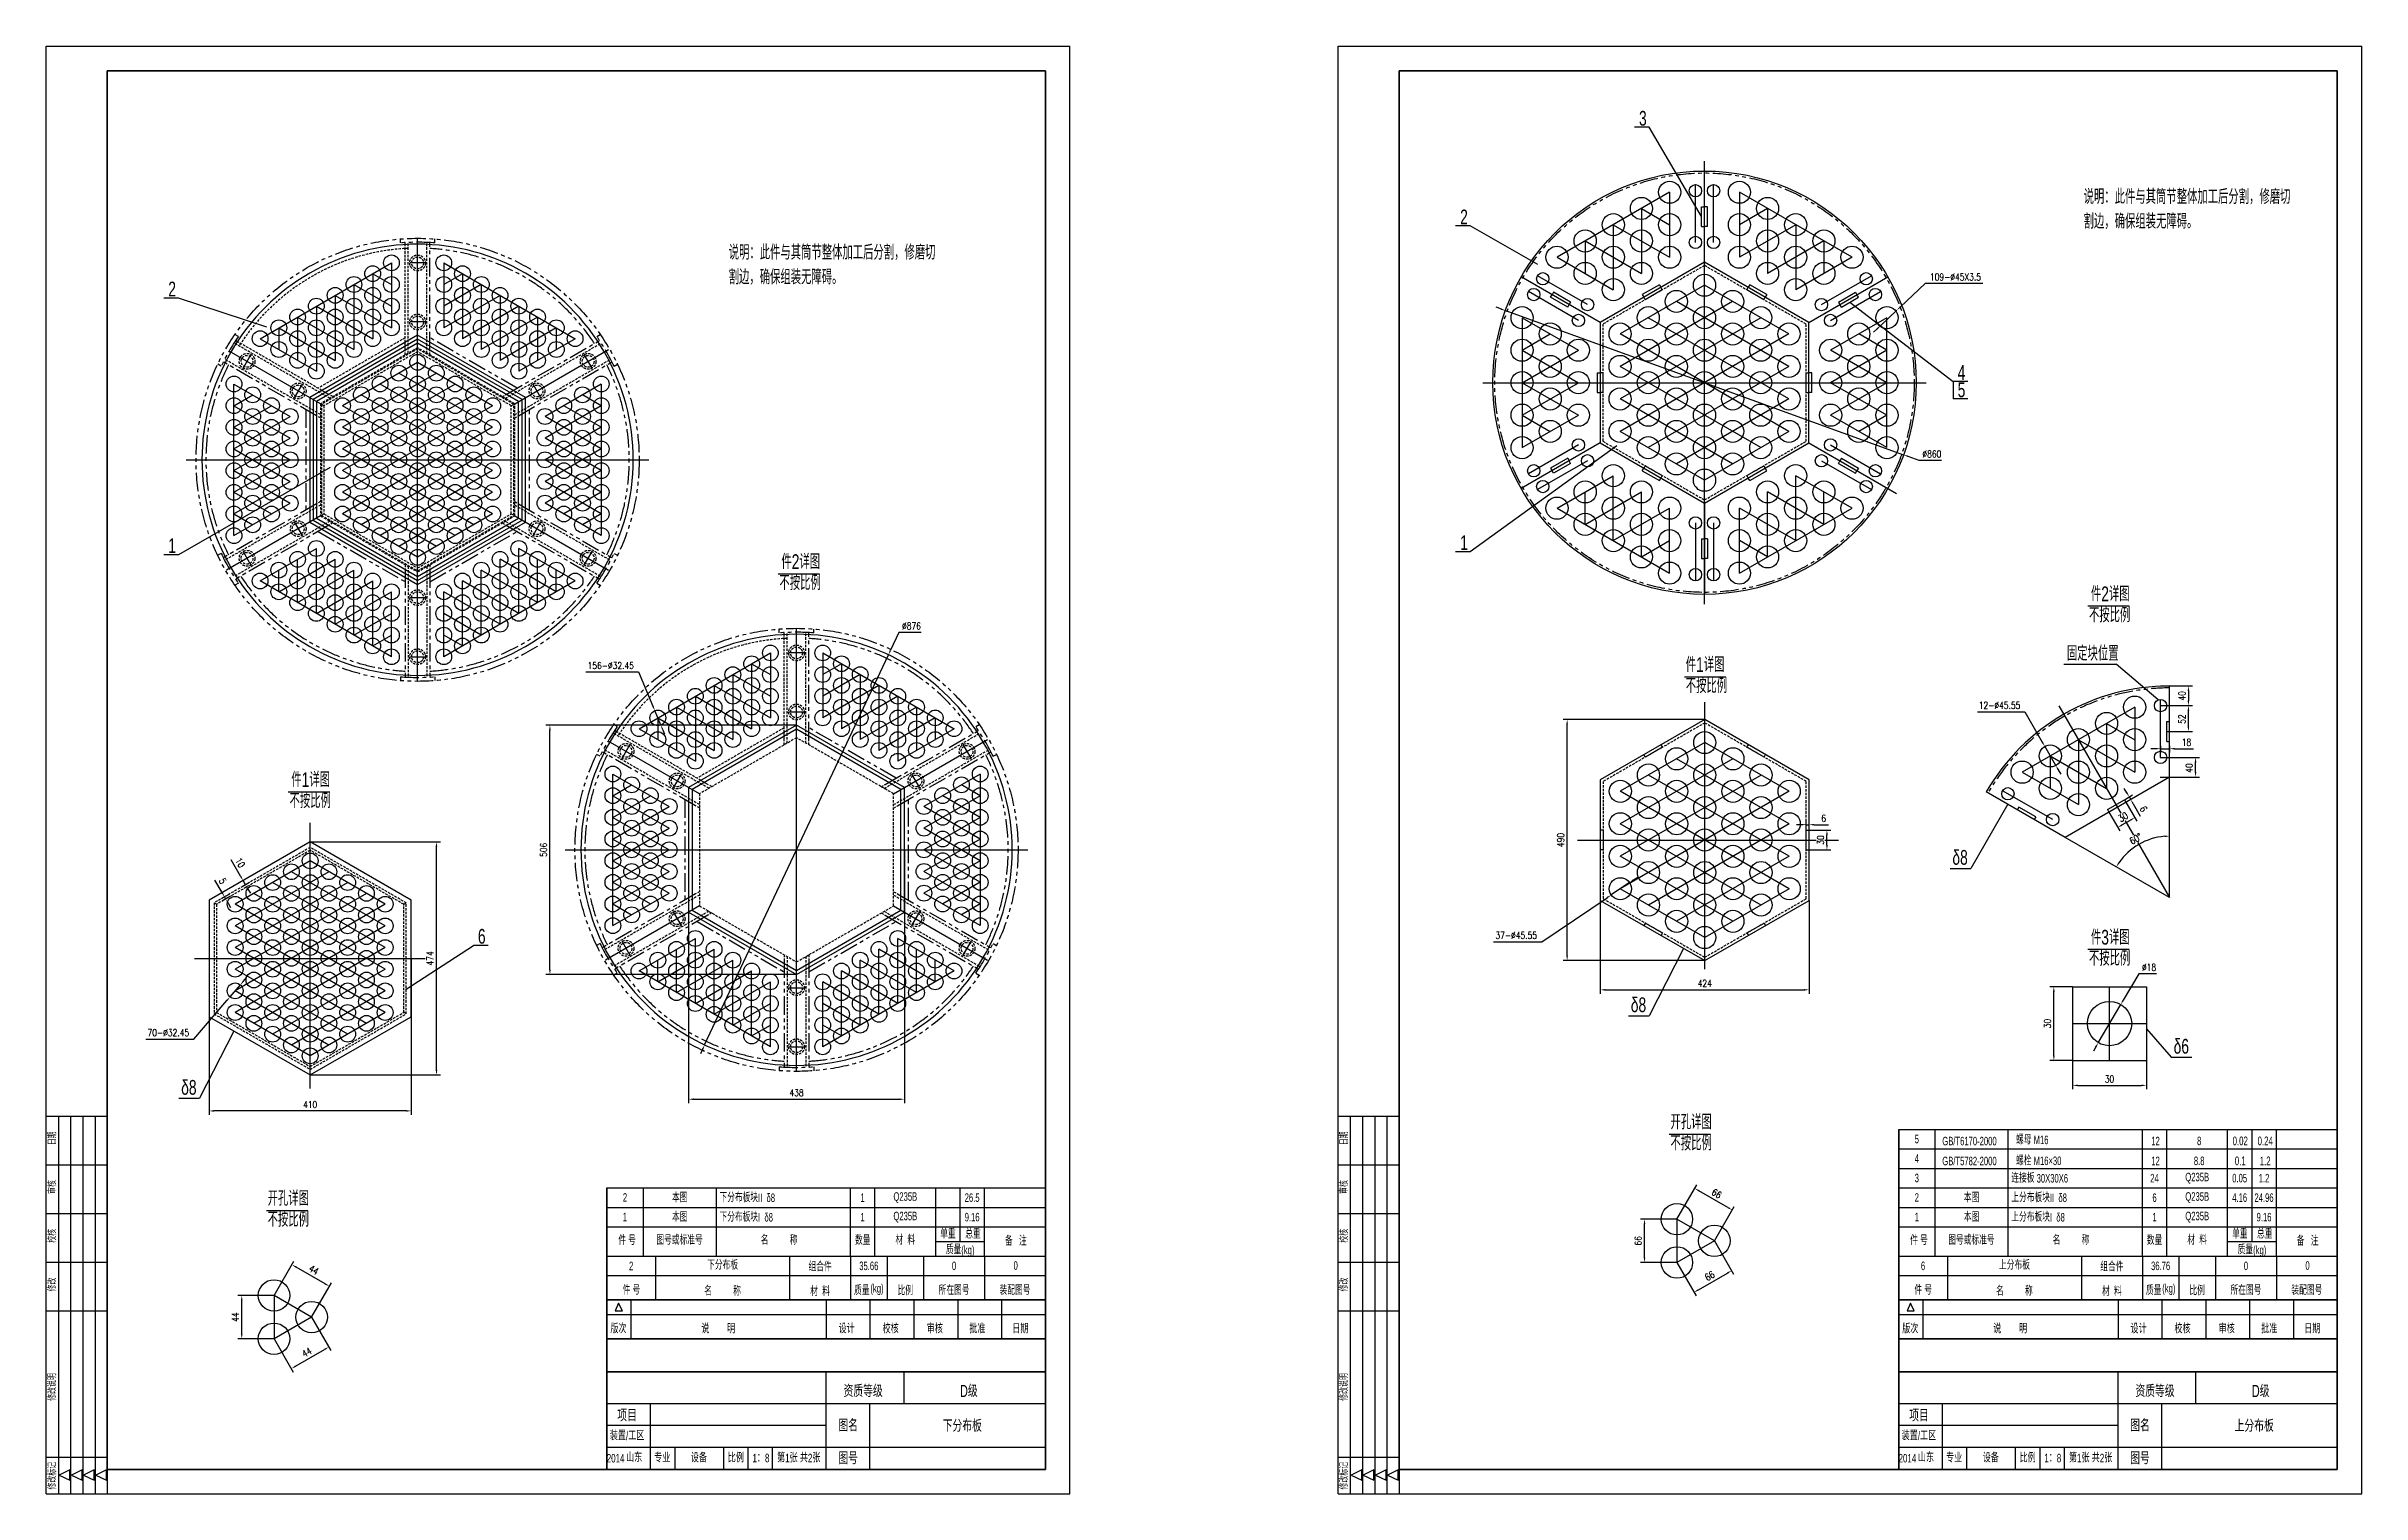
# Model space of a CAD drawing. Header units: millimetres. Extents: x 174648 to 205929, y -160248 to -145891.
# Drawn here: x 186249 to 190952, y -159394 to -156453 of the extents above; entities that cross this region are included whole.
import ezdxf
from ezdxf.enums import TextEntityAlignment as Align

# ---------------------------------------------------------------- set-up
doc = ezdxf.new("R2010")
doc.units = ezdxf.units.MM
doc.linetypes.add('DASHED', pattern=[0.75, 0.5, -0.25])
doc.linetypes.add('PHANTOM', pattern=[2.5, 1.25, -0.25, 0.25, -0.25, 0.25, -0.25])
for name, color, linetype in [('1', 1, 'Continuous'), ('4虚线层', 6, 'DASHED'), ('9双点划线层', 6, 'PHANTOM')]:
    doc.layers.add(name, color=color, linetype=linetype)
doc.layers.add('图层1', color=4, linetype='Continuous', lineweight=35)
doc.styles.add('TH_GBDIM', font='romans.shx', dxfattribs={"width": 0.8, "bigfont": 'gbcbig.shx'})
doc.styles.add('样式 3.5', font='roms.shx', dxfattribs={"width": 0.7, "height": 3.5, "bigfont": 'hztxt.shx'})
doc.styles.add('样式 5', font='roms.shx', dxfattribs={"width": 0.67, "height": 5, "bigfont": 'hztxt.shx'})
doc.dimstyles.new('TH_GBDIM', dxfattribs={"dimtxt": 3.5, "dimasz": 2.5, "dimexe": 2, "dimexo": 0, "dimgap": 1.5, "dimtad": 1, "dimdec": 1, "dimzin": 0, "dimdsep": 46, "dimtxsty": 'TH_GBDIM', "dimcen": 2.5, "dimclrd": 130, "dimclre": 130, "dimclrt": 3, "dimadec": 0, "dimazin": 0, "dimtfac": 0.714286, "dimtdec": 1, "dimtmove": 0, "dimatfit": 3, "dimfxl": 0, "dimtzin": 0, "dimlwd": -1, "dimlwe": -1, "dimarcsym": 0})

msp = doc.modelspace()

# ---------------------------------------------------------------- texts
at = {"style": '样式 3.5', "width": 0.67}
for s, height, p in [('5', 17.3, (190043.9, -158681.9)), ('螺母 M16', 17.33, (190249.8, -158683.7)), ('4', 17.3, (190043.9, -158721.5)), ('螺栓 M16×30', 17.33, (190249.8, -158726.2)), ('3', 17.3, (190043.9, -158761.1)), ('连接板 30X30X6', 17.325, (190240.3, -158761.7)), ('2', 17.3, (187419.9, -158800.7)), ('本图', 17.33, (187519.8, -158801.3)), ('本图', 17.33, (187519.8, -158840.9)), ('下分布板块II  δ8', 17.325, (187616.2, -158801.3)), ('下分布板块I  δ8', 17.33, (187616.2, -158840.9)), ('2', 17.3, (190043.9, -158800.7)), ('本图', 17.33, (190143.8, -158801.3)), ('本图', 17.33, (190143.8, -158840.9)), ('上分布板块II  δ8', 17.325, (190240.3, -158801.3)), ('上分布板块I  δ8', 17.33, (190240.3, -158840.9)), ('1', 17.3, (187419.9, -158840.3)), ('1', 17.3, (190043.9, -158840.3)), ('下分布板', 17.33, (187591.3, -158938.4)), ('上分布板', 17.33, (190215.3, -158938.4)), ('(kg)', 17.32, (187922.8, -158985.1)), ('(kg)', 17.32, (190546.8, -158985.1))]:
    msp.add_text(s, height=height, dxfattribs=at).set_placement(p)
for s, height, p in [('GB/T6170-2000', 17.325, (190155.2, -158677.1)), ('12', 17.33, (190533.1, -158677.1)), ('8', 17.3, (190621.8, -158677.1)), ('GB/T5782-2000', 17.325, (190155.2, -158717.6)), ('12', 17.33, (190533.1, -158717.6)), ('8.8', 17.33, (190621.8, -158717.6)), ('24', 17.33, (190531.1, -158752.7)), ('Q235B', 17.33, (190617.8, -158752.7)), ('1', 17.3, (187907.1, -158792.3)), ('Q235B', 17.33, (187993.7, -158792.3)), ('Q235B', 17.33, (187993.7, -158831.9)), ('6', 17.3, (190531.1, -158792.3)), ('Q235B', 17.33, (190617.8, -158792.3)), ('Q235B', 17.33, (190617.8, -158831.9)), ('件 号', 17.32, (187428.6, -158877.3)), ('图号或标准号', 17.32, (187535.1, -158876.8)), ('名          称', 17.325, (187737.4, -158876.9)), ('数量', 17.32, (187907.1, -158877.3)), ('1', 17.3, (187907.1, -158831.9)), ('材  料', 17.32, (187993.7, -158876.8)), ('单重', 17.32, (188080.2, -158864.4)), ('总重', 17.32, (188131, -158864.3)), ('备   注', 17.32, (188218.1, -158878.5)), ('件 号', 17.32, (190052.6, -158877.3)), ('图号或标准号', 17.32, (190159.2, -158876.8)), ('名          称', 17.325, (190361.4, -158876.9)), ('数量', 17.32, (190531.1, -158877.3)), ('1', 17.3, (190531.1, -158831.9)), ('材  料', 17.32, (190617.8, -158876.8)), ('单重', 17.32, (190704.3, -158864.4)), ('总重', 17.32, (190755, -158864.3)), ('备   注', 17.32, (190842.1, -158878.5)), ('质量(kg)', 17.32, (188105.1, -158898.8)), ('质量(kg)', 17.32, (190729.1, -158898.8)), ('2', 17.3, (187436.8, -158930.9)), ('组合件', 17.32, (187820.5, -158930.9)), ('35.66', 17.33, (187919.5, -158930.9)), ('0', 17.3, (188092.7, -158930.9)), ('0', 17.3, (188217.9, -158930.2)), ('6', 17.3, (190060.9, -158930.9)), ('组合件', 17.32, (190444.5, -158930.9)), ('36.76', 17.33, (190543.5, -158930.9)), ('0', 17.3, (190716.8, -158930.9)), ('0', 17.3, (190841.9, -158930.2)), ('件 号', 17.32, (187437.2, -158978.4)), ('名          称', 17.325, (187622.5, -158980.3)), ('材  料', 17.32, (187820.5, -158981.2)), ('质量', 17.32, (187905.3, -158979.1)), ('比例', 17.32, (187993.7, -158979.5)), ('所在图号', 17.32, (188092.7, -158978.7)), ('装配图号', 17.32, (188216.5, -158978.7)), ('件 号', 17.32, (190061.3, -158978.4)), ('名          称', 17.325, (190246.5, -158980.3)), ('材  料', 17.32, (190444.5, -158981.2)), ('质量', 17.32, (190529.3, -158979.1)), ('比例', 17.32, (190617.8, -158979.5)), ('所在图号', 17.32, (190716.8, -158978.7)), ('装配图号', 17.32, (190840.5, -158978.7))]:
    msp.add_text(s, height=height, dxfattribs=at).set_placement(p, align=Align.MIDDLE)
at = {"color": 1, "style": '样式 3.5', "width": 0.67}
for s, height, p in [('0.02', 17.74, (190705.2, -158677.1)), ('0.24', 17.74, (190755.9, -158677.1)), ('0.1', 17.74, (190705.2, -158717.6)), ('1.2', 17.74, (190755.9, -158717.6)), ('0.05', 17.33, (190704, -158752.7)), ('1.2', 17.33, (190753.5, -158752.7)), ('26.5', 17.33, (188129.4, -158792.3)), ('4.16', 17.33, (190704, -158792.3)), ('24.96', 17.33, (190753.5, -158792.3)), ('9.16', 17.33, (188129.4, -158831.9)), ('9.16', 17.33, (190753.5, -158831.9))]:
    msp.add_text(s, height=height, dxfattribs=at).set_placement(p, align=Align.MIDDLE)
at = {"char_height": 30, "attachment_point": 1, "style": '样式 3.5'}
for s, insert, width in [('3', (189484, -156584.6), 32.852), ('说明：此件与其筒节整体加工后分割，修磨切割边，确保组装无障碍。', (190387.1, -156743.9), 431.821), ('2', (189120.7, -156785.1), 32.852), ('说明：此件与其筒节整体加工后分割，修磨切割边，确保组装无障碍。', (187634.9, -156857), 431.821), ('2', (186496.6, -156931.6), 32.852), ('4', (190131.2, -157101.1), 32.852), ('5', (190131.2, -157136.3), 32.852), ('1', (186496.6, -157452.9), 32.852), ('1', (189120.7, -157446.9), 32.852), ('件2详图', (187741.9, -157485.3), 314.203), ('不按比例', (187737.9, -157528.2), 314.203), ('件2详图', (190401.9, -157550.7), 314.203), ('不按比例', (190397.9, -157593.6), 314.203), ('件1详图', (189578.9, -157694.5), 314.203), ('不按比例', (189578.9, -157737.4), 314.203), ('件1详图', (186746.5, -157928.1), 314.203), ('不按比例', (186742.9, -157971), 314.203), ('6', (187125.5, -158246.4), 32.852), ('件3详图', (190401.9, -158248.3), 314.203), ('不按比例', (190397.9, -158291.2), 314.203), ('开孔详图', (189547.8, -158623.6), 314.203), ('不按比例', (189547.8, -158666.6), 314.203), ('不按比例', (186698.4, -158821.7), 314.203), ('开孔详图', (186698.4, -158778.7), 314.203)]:
    msp.add_mtext(s, dxfattribs=dict(at, insert=insert, width=width))
at = {"color": 2, "char_height": 30, "width": 314.203, "attachment_point": 1, "style": '样式 3.5'}
for s, insert in [('固定块位置', (190353.1, -157671.6)), ('δ8', (190120.5, -158086.1)), ('δ6', (190569.9, -158469.8)), ('δ8', (186522.8, -158553.3))]:
    msp.add_mtext(s, dxfattribs=dict(at, insert=insert))
at = {"char_height": 14.85, "attachment_point": 5, "rotation": 90, "style": '样式 3.5'}
for s, insert in [('日期', (186261.5, -158671.8)), ('日期', (188885.5, -158671.8)), ('审核', (186261.5, -158770.8)), ('审核', (188885.5, -158770.8)), ('校核', (186261.5, -158869.8)), ('校核', (188885.5, -158869.8)), ('修改', (186261.5, -158968.8)), ('修改', (188885.5, -158968.8)), ('修改说明', (186261.5, -159176.9)), ('修改说明', (188885.5, -159176.9)), ('修改标记', (186261.5, -159357.2)), ('修改标记', (188885.5, -159357.2))]:
    msp.add_mtext(s, dxfattribs=dict(at, insert=insert))
at = {"attachment_point": 5}
for s, insert, char_height, style in [('版次', (187410.9, -159059.3), 17.32, '样式 3.5'), ('说        明', (187613.8, -159059.3), 17.32, '样式 3.5'), ('设计', (187874.6, -159059.3), 17.32, '样式 3.5'), ('校核', (187963.9, -159059.3), 17.32, '样式 3.5'), ('审核', (188053.6, -159059.3), 17.32, '样式 3.5'), ('批准', (188140.1, -159059.3), 17.32, '样式 3.5'), ('日期', (188227.4, -159059.3), 17.32, '样式 3.5'), ('版次', (190035, -159059.3), 17.32, '样式 3.5'), ('说        明', (190237.9, -159059.3), 17.32, '样式 3.5'), ('设计', (190498.6, -159059.3), 17.32, '样式 3.5'), ('校核', (190587.9, -159059.3), 17.32, '样式 3.5'), ('审核', (190677.7, -159059.3), 17.32, '样式 3.5'), ('批准', (190764.1, -159059.3), 17.32, '样式 3.5'), ('日期', (190851.4, -159059.3), 17.32, '样式 3.5'), ('资质等级', (187908, -159185.1), 24.75, '样式 5'), ('D级', (188122.7, -159185.1), 24.75, '样式 5'), ('资质等级', (190532.1, -159185.1), 24.75, '样式 5'), ('D级', (190746.7, -159185.1), 24.75, '样式 5'), ('项目', (187428.5, -159234.8), 24.75, '样式 5'), ('图名', (187877.6, -159255), 24.75, '样式 5'), ('下分布板', (188109.4, -159255.7), 24.75, '样式 5'), ('项目', (190052.6, -159234.8), 24.75, '样式 5'), ('图名', (190501.6, -159255), 24.75, '样式 5'), ('上分布板', (190733.5, -159255.7), 24.75, '样式 5'), ('装置/工区', (187428.5, -159276.4), 17.32, '样式 3.5'), ('装置/工区', (190052.6, -159276.4), 17.32, '样式 3.5'), ('2014', (187405.2, -159321.8), 17.32, '样式 3.5'), ('山东', (187442.9, -159320.7), 17.32, '样式 3.5'), ('专业', (187500, -159321.5), 17.32, '样式 3.5'), ('设备', (187574.4, -159321.5), 17.32, '样式 3.5'), ('比例', (187649.4, -159321.5), 17.32, '样式 3.5'), ('1：8', (187700.4, -159321.5), 17.32, '样式 3.5'), ('第1张 共2张', (187777.2, -159321.5), 17.32, '样式 3.5'), ('图号', (187877.6, -159321.5), 24.75, '样式 5'), ('2014', (190029.2, -159321.8), 17.32, '样式 3.5'), ('山东', (190066.9, -159320.7), 17.32, '样式 3.5'), ('专业', (190124, -159321.5), 17.32, '样式 3.5'), ('设备', (190198.5, -159321.5), 17.32, '样式 3.5'), ('比例', (190273.4, -159321.5), 17.32, '样式 3.5'), ('1：8', (190324.4, -159321.5), 17.32, '样式 3.5'), ('第1张 共2张', (190401.3, -159321.5), 17.32, '样式 3.5'), ('图号', (190501.6, -159321.5), 24.75, '样式 5')]:
    msp.add_mtext(s, dxfattribs=dict(at, insert=insert, char_height=char_height, style=style))

# ---------------------------------------------------------------- blocks, each defined once
blk = doc.blocks.new('*D658')
at = {"color": 130}
blk.add_line((186784.8, -158069.4), (187049.4, -158069.4), dxfattribs=at)
at = {"color": 130, "linetype": 'Continuous'}
for p, q in [((187041.4, -158533.2), (187041.4, -158079.4)), ((186784.8, -158543.2), (187049.4, -158543.2))]:
    blk.add_line(p, q, dxfattribs=at)
at = {"color": 130}
for points in [[(187039.7, -158079.4), (187043, -158079.4), (187041.4, -158069.4)], [(187039.7, -158533.2), (187043, -158533.2), (187041.4, -158543.2)]]:
    blk.add_solid(points, dxfattribs=at)
at = {"layer": 'Defpoints', "color": 0}
for p in [(186784.8, -158069.4), (187041.4, -158069.4), (186784.8, -158543.2)]:
    blk.add_point(p, dxfattribs=at)
at = {"color": 3, "insert": (187028.4, -158306.3), "char_height": 14, "attachment_point": 5, "rotation": 90, "style": 'TH_GBDIM', "bg_fill": 3, "box_fill_scale": 1.1, "bg_fill_color": 256, "bg_fill_true_color": 13158600, "bg_fill_transparency": 0}
blk.add_mtext('{474}{}{}', dxfattribs=at)
blk = doc.blocks.new('*D659')
at = {"color": 130}
blk.add_line((186579.6, -158306.3), (186579.6, -158624.2), dxfattribs=at)
at = {"color": 130, "linetype": 'Continuous'}
for p, q in [((186989.9, -158306.3), (186989.9, -158624.2)), ((186979.9, -158616.2), (186589.6, -158616.2))]:
    blk.add_line(p, q, dxfattribs=at)
at = {"color": 130}
for points in [[(186589.6, -158614.5), (186589.6, -158617.9), (186579.6, -158616.2)], [(186979.9, -158614.5), (186979.9, -158617.9), (186989.9, -158616.2)]]:
    blk.add_solid(points, dxfattribs=at)
at = {"layer": 'Defpoints', "color": 0}
for p in [(186579.6, -158306.3), (186989.9, -158306.3), (186579.6, -158616.2)]:
    blk.add_point(p, dxfattribs=at)
at = {"color": 3, "insert": (186784.8, -158603.2), "char_height": 14, "attachment_point": 5, "style": 'TH_GBDIM', "bg_fill": 3, "box_fill_scale": 1.1, "bg_fill_color": 256, "bg_fill_true_color": 13158600, "bg_fill_transparency": 0}
blk.add_mtext('410', dxfattribs=at)
blk = doc.blocks.new('*D660')
at = {"color": 130, "linetype": 'Continuous'}
for p, q in [((186643.4, -158139.5), (186624.1, -158106.1)), ((186661.8, -158151.9), (186646.5, -158160.8)), ((186653.4, -158156.8), (186648.4, -158148.1)), ((186658.4, -158165.4), (186663.4, -158174.1))]:
    blk.add_line(p, q, dxfattribs=at)
at = {"color": 130}
blk.add_line((186656.8, -158143.3), (186641.5, -158152.1), dxfattribs=at)
for points in [[(186644.9, -158138.6), (186642, -158140.3), (186648.4, -158148.1)], [(186659.9, -158164.6), (186657, -158166.3), (186653.4, -158156.8)]]:
    blk.add_solid(points, dxfattribs=at)
at = {"layer": 'Defpoints', "color": 0}
blk.add_point((186661.8, -158151.9), dxfattribs=at)
at = {"color": 3, "insert": (186642.5, -158111.9), "char_height": 14, "attachment_point": 5, "rotation": 300, "style": 'TH_GBDIM', "bg_fill": 3, "box_fill_scale": 1.1, "bg_fill_color": 256, "bg_fill_true_color": 13158600, "bg_fill_transparency": 0}
blk.add_mtext('10', dxfattribs=at)
at = {"layer": 'Defpoints', "color": 0}
for p in [(186648.4, -158148.1), (186656.8, -158143.3)]:
    blk.add_point(p, dxfattribs=at)
blk = doc.blocks.new('*D661')
at = {"color": 130, "linetype": 'Continuous'}
for p, q in [((186605.8, -158172.7), (186591.1, -158147.2)), ((186623.2, -158180), (186606.4, -158189.7)), ((186613.3, -158185.7), (186610.8, -158181.4)), ((186618.3, -158194.4), (186623.3, -158203))]:
    blk.add_line(p, q, dxfattribs=at)
at = {"color": 130}
blk.add_line((186620.7, -158175.7), (186603.9, -158185.4), dxfattribs=at)
for points in [[(186607.3, -158171.9), (186604.4, -158173.5), (186610.8, -158181.4)], [(186619.8, -158193.5), (186616.9, -158195.2), (186613.3, -158185.7)]]:
    blk.add_solid(points, dxfattribs=at)
at = {"color": 3, "insert": (186607.2, -158149.1), "char_height": 14, "attachment_point": 5, "rotation": 300, "style": 'TH_GBDIM', "bg_fill": 3, "box_fill_scale": 1.1, "bg_fill_color": 256, "bg_fill_true_color": 13158600, "bg_fill_transparency": 0}
blk.add_mtext('5', dxfattribs=at)
at = {"layer": 'Defpoints', "color": 0}
for p in [(186610.8, -158181.4), (186620.7, -158175.7), (186623.2, -158180)]:
    blk.add_point(p, dxfattribs=at)
blk = doc.blocks.new('*D662')
at = {"color": 130}
blk.add_line((186711.5, -158991.1), (186751.7, -158921.6), dxfattribs=at)
at = {"color": 130, "linetype": 'Continuous'}
for p, q in [((186815.3, -158967.5), (186756.4, -158933.5)), ((186787.8, -159035.1), (186827.9, -158965.6))]:
    blk.add_line(p, q, dxfattribs=at)
at = {"color": 130}
for points in [[(186757.2, -158932.1), (186755.5, -158935), (186747.7, -158928.5)], [(186816.1, -158966.1), (186814.4, -158969), (186823.9, -158972.5)]]:
    blk.add_solid(points, dxfattribs=at)
at = {"layer": 'Defpoints', "color": 0}
for p in [(186747.7, -158928.5), (186711.5, -158991.1), (186787.8, -159035.1)]:
    blk.add_point(p, dxfattribs=at)
at = {"color": 3, "insert": (186792.3, -158939.3), "char_height": 14, "attachment_point": 5, "rotation": 330, "style": 'TH_GBDIM', "bg_fill": 3, "box_fill_scale": 1.1, "bg_fill_color": 256, "bg_fill_true_color": 13158600, "bg_fill_transparency": 0}
blk.add_mtext('{44}{}{}', dxfattribs=at)
blk = doc.blocks.new('*D663')
at = {"color": 130}
blk.add_line((186711.5, -158991.1), (186637.8, -158991.1), dxfattribs=at)
at = {"color": 130, "linetype": 'Continuous'}
for p, q in [((186645.8, -159069.1), (186645.8, -159001.1)), ((186711.5, -159079.1), (186637.8, -159079.1))]:
    blk.add_line(p, q, dxfattribs=at)
at = {"color": 130}
for points in [[(186644.1, -159001.1), (186647.5, -159001.1), (186645.8, -158991.1)], [(186644.1, -159069.1), (186647.5, -159069.1), (186645.8, -159079.1)]]:
    blk.add_solid(points, dxfattribs=at)
at = {"layer": 'Defpoints', "color": 0}
for p in [(186645.8, -158991.1), (186711.5, -158991.1), (186711.5, -159079.1)]:
    blk.add_point(p, dxfattribs=at)
at = {"color": 3, "insert": (186632.8, -159035.1), "char_height": 14, "attachment_point": 5, "rotation": 90, "style": 'TH_GBDIM', "bg_fill": 3, "box_fill_scale": 1.1, "bg_fill_color": 256, "bg_fill_true_color": 13158600, "bg_fill_transparency": 0}
blk.add_mtext('{44}{}{}', dxfattribs=at)
blk = doc.blocks.new('*D664')
at = {"color": 130}
blk.add_line((186787.8, -159035.1), (186826.7, -159102.7), dxfattribs=at)
at = {"color": 130, "linetype": 'Continuous'}
for p, q in [((186711.5, -159079.1), (186750.5, -159146.7)), ((186755.2, -159134.7), (186814.1, -159100.7))]:
    blk.add_line(p, q, dxfattribs=at)
at = {"color": 130}
for points in [[(186813.2, -159099.3), (186814.9, -159102.2), (186822.7, -159095.7)], [(186754.3, -159133.3), (186756, -159136.2), (186746.5, -159139.7)]]:
    blk.add_solid(points, dxfattribs=at)
at = {"layer": 'Defpoints', "color": 0}
for p in [(186787.8, -159035.1), (186711.5, -159079.1), (186822.7, -159095.7)]:
    blk.add_point(p, dxfattribs=at)
at = {"color": 3, "insert": (186778.1, -159106.5), "char_height": 14, "attachment_point": 5, "rotation": 30, "style": 'TH_GBDIM', "bg_fill": 3, "box_fill_scale": 1.1, "bg_fill_color": 256, "bg_fill_true_color": 13158600, "bg_fill_transparency": 0}
blk.add_mtext('{44}{}{}', dxfattribs=at)
blk = doc.blocks.new('*D665')
at = {"color": 130, "linetype": 'Continuous'}
for p, q in [((186649.3, -158352.6), (186655.8, -158345)), ((186548.6, -158470.3), (186615.4, -158392.1)), ((186642.8, -158360.2), (186621.9, -158384.5)), ((186450.8, -158470.3), (186548.6, -158470.3))]:
    blk.add_line(p, q, dxfattribs=at)
at = {"color": 130}
for points in [[(186648, -158351.5), (186650.5, -158353.6), (186642.8, -158360.2)], [(186614.2, -158391), (186616.7, -158393.2), (186621.9, -158384.5)]]:
    blk.add_solid(points, dxfattribs=at)
at = {"layer": 'Defpoints', "color": 0}
for p in [(186621.9, -158384.5), (186642.8, -158360.2)]:
    blk.add_point(p, dxfattribs=at)
at = {"color": 3, "insert": (186496.7, -158457.3), "char_height": 14, "attachment_point": 5, "style": 'TH_GBDIM', "bg_fill": 3, "box_fill_scale": 1.1, "bg_fill_color": 256, "bg_fill_true_color": 13158600, "bg_fill_transparency": 0}
blk.add_mtext('{70-%%c32.45}{}{}', dxfattribs=at)
blk = doc.blocks.new('*D666')
at = {"color": 130, "linetype": 'Continuous'}
for p, q in [((187980.7, -157644.2), (187963.6, -157680.5)), ((188025.7, -157644.2), (187980.7, -157644.2)), ((187586.1, -158482.1), (187959.4, -157689.6)), ((187581.8, -158491.1), (187577.6, -158500.2))]:
    blk.add_line(p, q, dxfattribs=at)
at = {"color": 130}
for points in [[(187962.1, -157679.8), (187965.1, -157681.2), (187959.4, -157689.6)], [(187580.3, -158490.4), (187583.3, -158491.8), (187586.1, -158482.1)]]:
    blk.add_solid(points, dxfattribs=at)
at = {"layer": 'Defpoints', "color": 0}
for p in [(187959.4, -157689.6), (187586.1, -158482.1)]:
    blk.add_point(p, dxfattribs=at)
at = {"color": 3, "insert": (188006.2, -157631.2), "char_height": 14, "attachment_point": 5, "style": 'TH_GBDIM', "bg_fill": 3, "box_fill_scale": 1.1, "bg_fill_color": 256, "bg_fill_true_color": 13158600, "bg_fill_transparency": 0}
blk.add_mtext('∅876', dxfattribs=at)
blk = doc.blocks.new('*D667')
at = {"color": 130}
blk.add_line((187772.7, -157832.7), (187263.8, -157832.7), dxfattribs=at)
at = {"color": 130, "linetype": 'Continuous'}
for p, q in [((187271.8, -158328.9), (187271.8, -157842.7)), ((187772.7, -158338.9), (187263.8, -158338.9))]:
    blk.add_line(p, q, dxfattribs=at)
at = {"color": 130}
for points in [[(187270.1, -157842.7), (187273.4, -157842.7), (187271.8, -157832.7)], [(187270.1, -158328.9), (187273.4, -158328.9), (187271.8, -158338.9)]]:
    blk.add_solid(points, dxfattribs=at)
at = {"layer": 'Defpoints', "color": 0}
for p in [(187271.8, -157832.7), (187772.7, -157832.7), (187772.7, -158338.9)]:
    blk.add_point(p, dxfattribs=at)
at = {"color": 3, "insert": (187258.8, -158085.8), "char_height": 14, "attachment_point": 5, "rotation": 90, "style": 'TH_GBDIM', "bg_fill": 3, "box_fill_scale": 1.1, "bg_fill_color": 256, "bg_fill_true_color": 13158600, "bg_fill_transparency": 0}
blk.add_mtext('506', dxfattribs=at)
blk = doc.blocks.new('*D668')
at = {"color": 130, "linetype": 'Continuous'}
for p, q in [((187553.6, -158085.8), (187553.6, -158600.4)), ((187563.6, -158592.4), (187981.9, -158592.4))]:
    blk.add_line(p, q, dxfattribs=at)
at = {"color": 130}
blk.add_line((187991.9, -158085.8), (187991.9, -158600.4), dxfattribs=at)
for points in [[(187563.6, -158590.8), (187563.6, -158594.1), (187553.6, -158592.4)], [(187981.9, -158590.8), (187981.9, -158594.1), (187991.9, -158592.4)]]:
    blk.add_solid(points, dxfattribs=at)
at = {"layer": 'Defpoints', "color": 0}
for p in [(187553.6, -158085.8), (187991.9, -158085.8), (187991.9, -158592.4)]:
    blk.add_point(p, dxfattribs=at)
at = {"color": 3, "insert": (187772.7, -158579.4), "char_height": 14, "attachment_point": 5, "style": 'TH_GBDIM', "bg_fill": 3, "box_fill_scale": 1.1, "bg_fill_color": 256, "bg_fill_true_color": 13158600, "bg_fill_transparency": 0}
blk.add_mtext('438', dxfattribs=at)
blk = doc.blocks.new('*D638')
at = {"color": 130, "linetype": 'Continuous'}
for p, q in [((187345, -157724.4), (187451.8, -157724.4)), ((187451.8, -157724.4), (187480.9, -157793.8)), ((187497.1, -157832.5), (187484.8, -157803)), ((187501, -157841.7), (187504.8, -157851))]:
    blk.add_line(p, q, dxfattribs=at)
at = {"color": 130}
for points in [[(187482.4, -157793.1), (187479.4, -157794.4), (187484.8, -157803)], [(187502.5, -157841.1), (187499.4, -157842.4), (187497.1, -157832.5)]]:
    blk.add_solid(points, dxfattribs=at)
at = {"layer": 'Defpoints', "color": 0}
for p in [(187484.8, -157803), (187497.1, -157832.5)]:
    blk.add_point(p, dxfattribs=at)
at = {"color": 3, "insert": (187395.4, -157711.4), "char_height": 14, "attachment_point": 5, "style": 'TH_GBDIM', "bg_fill": 3, "box_fill_scale": 1.1, "bg_fill_color": 256, "bg_fill_true_color": 13158600, "bg_fill_transparency": 0}
blk.add_mtext('{156-%%c32.45}{}{}', dxfattribs=at)
blk = doc.blocks.new('*D714')
at = {"color": 130}
blk.add_line((189560.9, -158836.1), (189601.1, -158766.5), dxfattribs=at)
at = {"color": 130, "linetype": 'Continuous'}
for p, q in [((189664.6, -158812.4), (189605.7, -158778.4)), ((189637.1, -158880.1), (189677.3, -158810.5))]:
    blk.add_line(p, q, dxfattribs=at)
at = {"color": 130}
for points in [[(189606.6, -158777), (189604.9, -158779.9), (189597.1, -158773.4)], [(189665.5, -158811), (189663.8, -158813.9), (189673.3, -158817.4)]]:
    blk.add_solid(points, dxfattribs=at)
at = {"layer": 'Defpoints', "color": 0}
for p in [(189597.1, -158773.4), (189560.9, -158836.1), (189637.1, -158880.1)]:
    blk.add_point(p, dxfattribs=at)
at = {"color": 3, "insert": (189641.7, -158784.2), "char_height": 14, "attachment_point": 5, "rotation": 330, "style": 'TH_GBDIM', "bg_fill": 3, "box_fill_scale": 1.1, "bg_fill_color": 256, "bg_fill_true_color": 13158600, "bg_fill_transparency": 0}
blk.add_mtext('{66}{}{}', dxfattribs=at)
blk = doc.blocks.new('*D715')
at = {"color": 130}
blk.add_line((189560.9, -158836.1), (189487.2, -158836.1), dxfattribs=at)
at = {"color": 130, "linetype": 'Continuous'}
for p, q in [((189495.2, -158914.1), (189495.2, -158846.1)), ((189560.9, -158924.1), (189487.2, -158924.1))]:
    blk.add_line(p, q, dxfattribs=at)
at = {"color": 130}
for points in [[(189493.5, -158846.1), (189496.8, -158846.1), (189495.2, -158836.1)], [(189493.5, -158914.1), (189496.8, -158914.1), (189495.2, -158924.1)]]:
    blk.add_solid(points, dxfattribs=at)
at = {"layer": 'Defpoints', "color": 0}
for p in [(189495.2, -158836.1), (189560.9, -158836.1), (189560.9, -158924.1)]:
    blk.add_point(p, dxfattribs=at)
at = {"color": 3, "insert": (189482.2, -158880.1), "char_height": 14, "attachment_point": 5, "rotation": 90, "style": 'TH_GBDIM', "bg_fill": 3, "box_fill_scale": 1.1, "bg_fill_color": 256, "bg_fill_true_color": 13158600, "bg_fill_transparency": 0}
blk.add_mtext('{66}{}{}', dxfattribs=at)
blk = doc.blocks.new('*D716')
at = {"color": 130}
blk.add_line((189637.1, -158880.1), (189676.1, -158947.6), dxfattribs=at)
at = {"color": 130, "linetype": 'Continuous'}
for p, q in [((189560.9, -158924.1), (189599.9, -158991.6)), ((189604.6, -158979.6), (189663.5, -158945.6))]:
    blk.add_line(p, q, dxfattribs=at)
at = {"color": 130}
for points in [[(189662.6, -158944.2), (189664.3, -158947.1), (189672.1, -158940.6)], [(189603.7, -158978.2), (189605.4, -158981.1), (189595.9, -158984.6)]]:
    blk.add_solid(points, dxfattribs=at)
at = {"layer": 'Defpoints', "color": 0}
for p in [(189637.1, -158880.1), (189560.9, -158924.1), (189672.1, -158940.6)]:
    blk.add_point(p, dxfattribs=at)
at = {"color": 3, "insert": (189627.5, -158951.4), "char_height": 14, "attachment_point": 5, "rotation": 30, "style": 'TH_GBDIM', "bg_fill": 3, "box_fill_scale": 1.1, "bg_fill_color": 256, "bg_fill_true_color": 13158600, "bg_fill_transparency": 0}
blk.add_mtext('{66}{}{}', dxfattribs=at)
blk = doc.blocks.new('*D653')
at = {"color": 130, "linetype": 'Continuous'}
for p, q in [((190065, -156935.3), (190015.2, -156982.5)), ((190182.5, -156935.3), (190065, -156935.3)), ((189967.9, -157027.2), (189960.6, -157034.1)), ((189975.2, -157020.3), (190007.9, -156989.3))]:
    blk.add_line(p, q, dxfattribs=at)
at = {"color": 130}
for points in [[(190014.1, -156981.2), (190016.4, -156983.7), (190007.9, -156989.3)], [(189966.8, -157026), (189969.1, -157028.4), (189975.2, -157020.3)]]:
    blk.add_solid(points, dxfattribs=at)
at = {"layer": 'Defpoints', "color": 0}
for p in [(189975.2, -157020.3), (190007.9, -156989.3)]:
    blk.add_point(p, dxfattribs=at)
at = {"color": 3, "insert": (190126.8, -156922.3), "char_height": 14, "attachment_point": 5, "style": 'TH_GBDIM', "bg_fill": 3, "box_fill_scale": 1.1, "bg_fill_color": 256, "bg_fill_true_color": 13158600, "bg_fill_transparency": 0}
blk.add_mtext('{109-%%c45X3.5}{}{}', dxfattribs=at)
blk = doc.blocks.new('*D717')
at = {"color": 130, "linetype": 'Continuous'}
for p, q in [((189203.3, -156987.1), (189193.9, -156983.7)), ((189212.7, -156990.5), (190021.4, -157283.1)), ((190053.3, -157294.7), (190030.8, -157286.6)), ((190098.3, -157294.7), (190053.3, -157294.7))]:
    blk.add_line(p, q, dxfattribs=at)
at = {"color": 130}
for points in [[(189203.8, -156985.6), (189202.7, -156988.7), (189212.7, -156990.5)], [(190031.3, -157285), (190030.2, -157288.1), (190021.4, -157283.1)]]:
    blk.add_solid(points, dxfattribs=at)
at = {"layer": 'Defpoints', "color": 0}
for p in [(189212.7, -156990.5), (190021.4, -157283.1)]:
    blk.add_point(p, dxfattribs=at)
at = {"color": 3, "insert": (190078.8, -157281.7), "char_height": 14, "attachment_point": 5, "style": 'TH_GBDIM', "bg_fill": 3, "box_fill_scale": 1.1, "bg_fill_color": 256, "bg_fill_true_color": 13158600, "bg_fill_transparency": 0}
blk.add_mtext('∅860', dxfattribs=at)
blk = doc.blocks.new('*D654')
at = {"color": 130}
blk.add_line((190542.4, -157897.9), (190622.4, -157897.9), dxfattribs=at)
at = {"color": 130, "linetype": 'Continuous'}
for p, q in [((190614.4, -157927.9), (190614.4, -157907.9)), ((190542.4, -157937.9), (190622.4, -157937.9))]:
    blk.add_line(p, q, dxfattribs=at)
at = {"color": 130}
for points in [[(190612.8, -157907.9), (190616.1, -157907.9), (190614.4, -157897.9)], [(190612.8, -157927.9), (190616.1, -157927.9), (190614.4, -157937.9)]]:
    blk.add_solid(points, dxfattribs=at)
at = {"layer": 'Defpoints', "color": 0}
for p in [(190542.4, -157897.9), (190542.4, -157937.9)]:
    blk.add_point(p, dxfattribs=at)
at = {"color": 3, "insert": (190601.4, -157919.6), "char_height": 14, "attachment_point": 5, "rotation": 90, "style": 'TH_GBDIM', "bg_fill": 3, "box_fill_scale": 1.1, "bg_fill_color": 256, "bg_fill_true_color": 13158600, "bg_fill_transparency": 0}
blk.add_mtext('40', dxfattribs=at)
at = {"layer": 'Defpoints', "color": 0}
blk.add_point((190614.4, -157897.9), dxfattribs=at)
blk = doc.blocks.new('*D655')
at = {"color": 130, "linetype": 'Continuous'}
for p, q in [((190543.3, -157752.9), (190607.9, -157752.9)), ((190599.9, -157762.9), (190599.9, -157782.9))]:
    blk.add_line(p, q, dxfattribs=at)
at = {"color": 130}
blk.add_line((190543.3, -157792.9), (190607.9, -157792.9), dxfattribs=at)
for points in [[(190598.3, -157762.9), (190601.6, -157762.9), (190599.9, -157752.9)], [(190598.3, -157782.9), (190601.6, -157782.9), (190599.9, -157792.9)]]:
    blk.add_solid(points, dxfattribs=at)
at = {"layer": 'Defpoints', "color": 0}
for p in [(190543.3, -157752.9), (190543.3, -157792.9)]:
    blk.add_point(p, dxfattribs=at)
at = {"color": 3, "insert": (190586.9, -157772.9), "char_height": 14, "attachment_point": 5, "rotation": 90, "style": 'TH_GBDIM', "bg_fill": 3, "box_fill_scale": 1.1, "bg_fill_color": 256, "bg_fill_true_color": 13158600, "bg_fill_transparency": 0}
blk.add_mtext('40', dxfattribs=at)
at = {"layer": 'Defpoints', "color": 0}
blk.add_point((190599.9, -157792.9), dxfattribs=at)
blk = doc.blocks.new('*D718')
at = {"color": 130, "linetype": 'Continuous'}
for p, q in [((190533.3, -157880.4), (190523.3, -157880.4)), ((190543.3, -157874.5), (190543.3, -157888.4)), ((190543.3, -157880.4), (190561.8, -157880.4)), ((190571.8, -157880.4), (190610.3, -157880.4))]:
    blk.add_line(p, q, dxfattribs=at)
at = {"color": 130}
blk.add_line((190561.8, -157874.5), (190561.8, -157888.4), dxfattribs=at)
for points in [[(190533.3, -157878.7), (190533.3, -157882), (190543.3, -157880.4)], [(190571.8, -157878.7), (190571.8, -157882), (190561.8, -157880.4)]]:
    blk.add_solid(points, dxfattribs=at)
at = {"layer": 'Defpoints', "color": 0}
blk.add_point((190543.3, -157874.5), dxfattribs=at)
at = {"color": 3, "insert": (190596, -157867.4), "char_height": 14, "attachment_point": 5, "style": 'TH_GBDIM', "bg_fill": 3, "box_fill_scale": 1.1, "bg_fill_color": 256, "bg_fill_true_color": 13158600, "bg_fill_transparency": 0}
blk.add_mtext('18', dxfattribs=at)
at = {"layer": 'Defpoints', "color": 0}
for p in [(190561.8, -157874.5), (190561.8, -157880.4)]:
    blk.add_point(p, dxfattribs=at)
blk = doc.blocks.new('*D719')
at = {"color": 130}
blk.add_line((190555.8, -157792.9), (190607.9, -157792.9), dxfattribs=at)
at = {"color": 130, "linetype": 'Continuous'}
for p, q in [((190599.9, -157835.4), (190599.9, -157802.9)), ((190555.8, -157845.4), (190607.9, -157845.4))]:
    blk.add_line(p, q, dxfattribs=at)
at = {"color": 130}
for points in [[(190598.3, -157802.9), (190601.6, -157802.9), (190599.9, -157792.9)], [(190598.3, -157835.4), (190601.6, -157835.4), (190599.9, -157845.4)]]:
    blk.add_solid(points, dxfattribs=at)
at = {"color": 3, "insert": (190586.9, -157820.2), "char_height": 14, "attachment_point": 5, "rotation": 89.9982, "style": 'TH_GBDIM', "bg_fill": 3, "box_fill_scale": 1.1, "bg_fill_color": 256, "bg_fill_true_color": 13158600, "bg_fill_transparency": 0}
blk.add_mtext('52', dxfattribs=at)
at = {"layer": 'Defpoints', "color": 0}
for p in [(190555.8, -157792.9), (190599.9, -157792.9), (190555.8, -157845.4)]:
    blk.add_point(p, dxfattribs=at)
blk = doc.blocks.new('*D720')
at = {"color": 130, "linetype": 'Continuous'}
blk.add_arc((190561.8, -158182.9), 125, 94.5861, 145.4139, dxfattribs=at)
at = {"color": 130}
for points in [[(190551.7, -158056.7), (190551.8, -158060), (190561.8, -158057.9)], [(190460.3, -158112.9), (190457.5, -158111.1), (190453.5, -158120.4)]]:
    blk.add_solid(points, dxfattribs=at)
at = {"layer": 'Defpoints', "color": 0}
for p in [(190561.8, -157937.9), (190349.6, -158060.4), (190561.8, -158182.9), (190561.8, -158182.9)]:
    blk.add_point(p, dxfattribs=at)
at = {"color": 3, "insert": (190492.8, -158063.4), "char_height": 14, "attachment_point": 5, "rotation": 30, "style": 'TH_GBDIM', "bg_fill": 3, "box_fill_scale": 1.1, "bg_fill_color": 256, "bg_fill_true_color": 13158600, "bg_fill_transparency": 0}
blk.add_mtext('60°', dxfattribs=at)
at = {"layer": 'Defpoints', "color": 0}
blk.add_point((190519, -158065.5), dxfattribs=at)
blk = doc.blocks.new('*D721')
at = {"color": 130, "linetype": 'Continuous'}
for p, q in [((190474.7, -157969.7), (190469.7, -157961)), ((190470, -157984), (190486.6, -157974.3)), ((190479.7, -157978.3), (190482.7, -157983.5)), ((190487.7, -157992.2), (190502.2, -158017.3))]:
    blk.add_line(p, q, dxfattribs=at)
at = {"color": 130}
blk.add_line((190473, -157989.2), (190489.6, -157979.5), dxfattribs=at)
for points in [[(190476.2, -157968.9), (190473.3, -157970.5), (190479.7, -157978.3)], [(190489.2, -157991.4), (190486.3, -157993), (190482.7, -157983.5)]]:
    blk.add_solid(points, dxfattribs=at)
at = {"layer": 'Defpoints', "color": 0}
for p in [(190470, -157984), (190473, -157989.2)]:
    blk.add_point(p, dxfattribs=at)
at = {"color": 3, "insert": (190508.7, -158002.6), "char_height": 14, "attachment_point": 5, "rotation": 300, "style": 'TH_GBDIM', "bg_fill": 3, "box_fill_scale": 1.1, "bg_fill_color": 256, "bg_fill_true_color": 13158600, "bg_fill_transparency": 0}
blk.add_mtext('6', dxfattribs=at)
at = {"layer": 'Defpoints', "color": 0}
blk.add_point((190482.7, -157983.5), dxfattribs=at)
blk = doc.blocks.new('*D656')
at = {"color": 130, "linetype": 'Continuous'}
for p, q in [((190438.4, -158009.2), (190460.4, -158047.3)), ((190465, -158035.3), (190482.3, -158025.3))]:
    blk.add_line(p, q, dxfattribs=at)
at = {"color": 130}
blk.add_line((190473, -157989.2), (190495, -158027.3), dxfattribs=at)
for points in [[(190481.5, -158023.9), (190483.2, -158026.8), (190491, -158020.3)], [(190464.2, -158033.9), (190465.9, -158036.8), (190456.4, -158040.3)]]:
    blk.add_solid(points, dxfattribs=at)
at = {"color": 3, "insert": (190467.2, -158019.1), "char_height": 14, "attachment_point": 5, "rotation": 30, "style": 'TH_GBDIM', "bg_fill": 3, "box_fill_scale": 1.1, "bg_fill_color": 256, "bg_fill_true_color": 13158600, "bg_fill_transparency": 0}
blk.add_mtext('{30}{}{}', dxfattribs=at)
at = {"layer": 'Defpoints', "color": 0}
for p in [(190438.4, -158009.2), (190473, -157989.2), (190491, -158020.3)]:
    blk.add_point(p, dxfattribs=at)
blk = doc.blocks.new('*D722')
at = {"color": 130, "linetype": 'Continuous'}
for p, q in [((189813.7, -158034.7), (189803.7, -158034.7)), ((189823.7, -158045.9), (189823.7, -158026.7)), ((189823.7, -158034.7), (189829.7, -158034.7)), ((189839.7, -158034.7), (189868.6, -158034.7))]:
    blk.add_line(p, q, dxfattribs=at)
at = {"color": 130}
blk.add_line((189829.7, -158045.9), (189829.7, -158026.7), dxfattribs=at)
for points in [[(189813.7, -158033), (189813.7, -158036.4), (189823.7, -158034.7)], [(189839.7, -158033), (189839.7, -158036.4), (189829.7, -158034.7)]]:
    blk.add_solid(points, dxfattribs=at)
at = {"layer": 'Defpoints', "color": 0}
blk.add_point((189823.7, -158045.9), dxfattribs=at)
at = {"color": 3, "insert": (189859.1, -158021.7), "char_height": 14, "attachment_point": 5, "style": 'TH_GBDIM', "bg_fill": 3, "box_fill_scale": 1.1, "bg_fill_color": 256, "bg_fill_true_color": 13158600, "bg_fill_transparency": 0}
blk.add_mtext('6', dxfattribs=at)
at = {"layer": 'Defpoints', "color": 0}
for p in [(189829.7, -158034.7), (189829.7, -158045.9)]:
    blk.add_point(p, dxfattribs=at)
blk = doc.blocks.new('*D657')
at = {"color": 130}
blk.add_line((189829.7, -158045.9), (189873.7, -158045.9), dxfattribs=at)
at = {"color": 130, "linetype": 'Continuous'}
for p, q in [((189865.7, -158075.9), (189865.7, -158055.9)), ((189829.7, -158085.9), (189873.7, -158085.9))]:
    blk.add_line(p, q, dxfattribs=at)
at = {"color": 130}
for points in [[(189864, -158055.9), (189867.4, -158055.9), (189865.7, -158045.9)], [(189864, -158075.9), (189867.4, -158075.9), (189865.7, -158085.9)]]:
    blk.add_solid(points, dxfattribs=at)
at = {"color": 3, "insert": (189852.7, -158065.9), "char_height": 14, "attachment_point": 5, "rotation": 90, "style": 'TH_GBDIM', "bg_fill": 3, "box_fill_scale": 1.1, "bg_fill_color": 256, "bg_fill_true_color": 13158600, "bg_fill_transparency": 0}
blk.add_mtext('{30}{}{}', dxfattribs=at)
at = {"layer": 'Defpoints', "color": 0}
for p in [(189829.7, -158045.9), (189865.7, -158045.9), (189829.7, -158085.9)]:
    blk.add_point(p, dxfattribs=at)
blk = doc.blocks.new('*D723')
at = {"color": 130, "linetype": 'Continuous'}
for p, q in [((189405.3, -158188.4), (189405.3, -158378.2)), ((189415.3, -158370.2), (189819.7, -158370.2))]:
    blk.add_line(p, q, dxfattribs=at)
at = {"color": 130}
blk.add_line((189829.7, -158188.4), (189829.7, -158378.2), dxfattribs=at)
for points in [[(189415.3, -158368.5), (189415.3, -158371.8), (189405.3, -158370.2)], [(189819.7, -158368.5), (189819.7, -158371.8), (189829.7, -158370.2)]]:
    blk.add_solid(points, dxfattribs=at)
at = {"layer": 'Defpoints', "color": 0}
for p in [(189405.3, -158188.4), (189829.7, -158188.4), (189829.7, -158370.2)]:
    blk.add_point(p, dxfattribs=at)
at = {"color": 3, "insert": (189617.5, -158357.2), "char_height": 14, "attachment_point": 5, "style": 'TH_GBDIM', "bg_fill": 3, "box_fill_scale": 1.1, "bg_fill_color": 256, "bg_fill_true_color": 13158600, "bg_fill_transparency": 0}
blk.add_mtext('424', dxfattribs=at)
blk = doc.blocks.new('*D724')
at = {"color": 130}
blk.add_line((189617.5, -157820.9), (189330, -157820.9), dxfattribs=at)
at = {"color": 130, "linetype": 'Continuous'}
for p, q in [((189338, -158300.9), (189338, -157830.9)), ((189617.5, -158310.9), (189330, -158310.9))]:
    blk.add_line(p, q, dxfattribs=at)
at = {"color": 130}
for points in [[(189336.3, -157830.9), (189339.6, -157830.9), (189338, -157820.9)], [(189336.3, -158300.9), (189339.6, -158300.9), (189338, -158310.9)]]:
    blk.add_solid(points, dxfattribs=at)
at = {"layer": 'Defpoints', "color": 0}
for p in [(189338, -157820.9), (189617.5, -157820.9), (189617.5, -158310.9)]:
    blk.add_point(p, dxfattribs=at)
at = {"color": 3, "insert": (189325, -158065.9), "char_height": 14, "attachment_point": 5, "rotation": 90, "style": 'TH_GBDIM', "bg_fill": 3, "box_fill_scale": 1.1, "bg_fill_color": 256, "bg_fill_true_color": 13158600, "bg_fill_transparency": 0}
blk.add_mtext('490', dxfattribs=at)
blk = doc.blocks.new('*D725')
at = {"color": 130, "linetype": 'Continuous'}
for p, q in [((189464.7, -158152.3), (189427.4, -158177.5)), ((189473, -158146.8), (189481.3, -158141.2)), ((189286.5, -158272.5), (189419.1, -158183.1)), ((189188.7, -158272.5), (189286.5, -158272.5))]:
    blk.add_line(p, q, dxfattribs=at)
at = {"color": 130}
for points in [[(189472, -158145.4), (189473.9, -158148.1), (189464.7, -158152.3)], [(189418.1, -158181.7), (189420, -158184.5), (189427.4, -158177.5)]]:
    blk.add_solid(points, dxfattribs=at)
at = {"layer": 'Defpoints', "color": 0}
for p in [(189464.7, -158152.3), (189427.4, -158177.5)]:
    blk.add_point(p, dxfattribs=at)
at = {"color": 3, "insert": (189234.6, -158259.5), "char_height": 14, "attachment_point": 5, "style": 'TH_GBDIM', "bg_fill": 3, "box_fill_scale": 1.1, "bg_fill_color": 256, "bg_fill_true_color": 13158600, "bg_fill_transparency": 0}
blk.add_mtext('{37-%%c45.55}{}{}', dxfattribs=at)
blk = doc.blocks.new('*D726')
at = {"color": 130, "linetype": 'Continuous'}
for p, q in [((190171.3, -157805.3), (190267.4, -157805.3)), ((190267.4, -157805.3), (190303, -157866.9)), ((190330.6, -157914.5), (190308.1, -157875.5)), ((190335.6, -157923.1), (190340.6, -157931.8))]:
    blk.add_line(p, q, dxfattribs=at)
at = {"color": 130}
for points in [[(190304.5, -157866), (190301.6, -157867.7), (190308.1, -157875.5)], [(190337.1, -157922.3), (190334.2, -157924), (190330.6, -157914.5)]]:
    blk.add_solid(points, dxfattribs=at)
at = {"layer": 'Defpoints', "color": 0}
for p in [(190308.1, -157875.5), (190330.6, -157914.5)]:
    blk.add_point(p, dxfattribs=at)
at = {"color": 3, "insert": (190216.3, -157792.3), "char_height": 14, "attachment_point": 5, "style": 'TH_GBDIM', "bg_fill": 3, "box_fill_scale": 1.1, "bg_fill_color": 256, "bg_fill_true_color": 13158600, "bg_fill_transparency": 0}
blk.add_mtext('{12-%%c45.55}{}{}', dxfattribs=at)
blk = doc.blocks.new('*D727')
at = {"color": 130}
blk.add_line((190364.7, -158363.8), (190318.6, -158363.8), dxfattribs=at)
at = {"color": 130, "linetype": 'Continuous'}
for p, q in [((190326.6, -158503.8), (190326.6, -158373.8)), ((190364.7, -158513.8), (190318.6, -158513.8))]:
    blk.add_line(p, q, dxfattribs=at)
at = {"color": 130}
for points in [[(190324.9, -158373.8), (190328.3, -158373.8), (190326.6, -158363.8)], [(190324.9, -158503.8), (190328.3, -158503.8), (190326.6, -158513.8)]]:
    blk.add_solid(points, dxfattribs=at)
at = {"layer": 'Defpoints', "color": 0}
for p in [(190326.6, -158363.8), (190364.7, -158363.8), (190364.7, -158513.8)]:
    blk.add_point(p, dxfattribs=at)
at = {"color": 3, "insert": (190313.6, -158438.8), "char_height": 14, "attachment_point": 5, "rotation": 90, "style": 'TH_GBDIM', "bg_fill": 3, "box_fill_scale": 1.1, "bg_fill_color": 256, "bg_fill_true_color": 13158600, "bg_fill_transparency": 0}
blk.add_mtext('{30}{}{}', dxfattribs=at)
blk = doc.blocks.new('*D728')
at = {"color": 130, "linetype": 'Continuous'}
for p, q in [((190364.7, -158513.8), (190364.7, -158572.3)), ((190374.7, -158564.3), (190504.7, -158564.3))]:
    blk.add_line(p, q, dxfattribs=at)
at = {"color": 130}
blk.add_line((190514.7, -158513.8), (190514.7, -158572.3), dxfattribs=at)
for points in [[(190374.7, -158562.6), (190374.7, -158565.9), (190364.7, -158564.3)], [(190504.7, -158562.6), (190504.7, -158565.9), (190514.7, -158564.3)]]:
    blk.add_solid(points, dxfattribs=at)
at = {"layer": 'Defpoints', "color": 0}
for p in [(190364.7, -158513.8), (190514.7, -158513.8), (190514.7, -158564.3)]:
    blk.add_point(p, dxfattribs=at)
at = {"color": 3, "insert": (190439.7, -158551.3), "char_height": 14, "attachment_point": 5, "style": 'TH_GBDIM', "bg_fill": 3, "box_fill_scale": 1.1, "bg_fill_color": 256, "bg_fill_true_color": 13158600, "bg_fill_transparency": 0}
blk.add_mtext('{30}{}{}', dxfattribs=at)
blk = doc.blocks.new('*D729')
at = {"color": 130, "linetype": 'Continuous'}
for p, q in [((190499.1, -158337.6), (190467.5, -158391.3)), ((190535, -158337.6), (190499.1, -158337.6)), ((190416.9, -158477.6), (190462.5, -158400)), ((190411.8, -158486.2), (190406.8, -158494.8))]:
    blk.add_line(p, q, dxfattribs=at)
at = {"color": 130}
for points in [[(190466.1, -158390.5), (190469, -158392.2), (190462.5, -158400)], [(190410.4, -158485.4), (190413.3, -158487), (190416.9, -158477.6)]]:
    blk.add_solid(points, dxfattribs=at)
at = {"layer": 'Defpoints', "color": 0}
for p in [(190462.5, -158400), (190416.9, -158477.6)]:
    blk.add_point(p, dxfattribs=at)
at = {"color": 3, "insert": (190520, -158324.6), "char_height": 14, "attachment_point": 5, "style": 'TH_GBDIM', "bg_fill": 3, "box_fill_scale": 1.1, "bg_fill_color": 256, "bg_fill_true_color": 13158600, "bg_fill_transparency": 0}
blk.add_mtext('{%%c18}{}{}', dxfattribs=at)

# ---------------------------------------------------------------- linework, layer by layer
at = {"color": 7, "linetype": 'Continuous'}
for p, q in [((186248.8, -156453.5), (188327.8, -156453.5)), ((186248.8, -159393.8), (186248.8, -156453.5)), ((188327.8, -159393.8), (188327.8, -156453.5)), ((188872.9, -156453.5), (190951.9, -156453.5)), ((188872.9, -159393.8), (188872.9, -156453.5)), ((190951.9, -159393.8), (190951.9, -156453.5)), ((186248.8, -158626.5), (186372.6, -158626.5)), ((186273.6, -158626.5), (186273.6, -159393.8)), ((186298.3, -158626.5), (186298.3, -159393.8)), ((186323.1, -158626.5), (186323.1, -159393.8)), ((186347.8, -158626.5), (186347.8, -159393.8)), ((188872.9, -158626.5), (188996.6, -158626.5)), ((188897.6, -158626.5), (188897.6, -159393.8)), ((188922.4, -158626.5), (188922.4, -159393.8)), ((188947.1, -158626.5), (188947.1, -159393.8)), ((188971.9, -158626.5), (188971.9, -159393.8)), ((186248.8, -158725.5), (186372.6, -158725.5)), ((188872.9, -158725.5), (188996.6, -158725.5)), ((186248.8, -158824.5), (186372.6, -158824.5)), ((188872.9, -158824.5), (188996.6, -158824.5)), ((186248.8, -158923.5), (186372.6, -158923.5)), ((188872.9, -158923.5), (188996.6, -158923.5)), ((186248.8, -159022.5), (186372.6, -159022.5)), ((188872.9, -159022.5), (188996.6, -159022.5)), ((186248.8, -159319.5), (186372.6, -159319.5)), ((188872.9, -159319.5), (188996.6, -159319.5)), ((186248.8, -159393.8), (188327.8, -159393.8)), ((188872.9, -159393.8), (190951.9, -159393.8))]:
    msp.add_line(p, q, dxfattribs=at)
for p, q in [((189504.5, -156618), (189474.8, -156618)), ((189611, -156799.3), (189504.5, -156618)), ((189617, -156891.8), (189617, -156706.8)), ((189611, -156819.3), (189611, -156779.3)), ((189611, -156779.3), (189617, -156779.3)), ((189623, -156779.3), (189617, -156779.3)), ((189623, -156819.3), (189623, -156779.3)), ((189141.2, -156818.5), (189111.5, -156818.5)), ((189278.4, -156896.7), (189141.2, -156818.5)), ((189611, -156819.3), (189617, -156819.3)), ((189623, -156819.3), (189617, -156819.3)), ((189617, -156891.8), (189404.8, -157014.3)), ((189829.2, -157014.3), (189617, -156891.8)), ((189404.8, -157014.3), (189244.6, -156921.8)), ((189525.3, -156937.9), (189490.6, -156957.9)), ((189525.3, -156937.9), (189528.3, -156943.1)), ((189708.8, -156937.9), (189705.8, -156943.1)), ((189743.4, -156957.9), (189708.8, -156937.9)), ((189829.2, -157014.3), (189989.4, -156921.8)), ((186517.2, -156965), (186487.5, -156965)), ((186696.7, -157024.2), (186517.2, -156965)), ((189310.4, -156952.9), (189307.4, -156958.1)), ((189531.3, -156948.3), (189528.3, -156943.1)), ((189702.8, -156948.3), (189705.8, -156943.1)), ((189923.6, -156952.9), (189926.6, -156958.1)), ((189404.8, -157014.3), (189404.8, -157259.3)), ((189829.2, -157259.3), (189829.2, -157014.3)), ((187003, -157040.4), (186783.8, -157167)), ((187003, -157056.6), (186797.8, -157175)), ((187222.2, -157167), (187003, -157040.4)), ((187208.2, -157175), (187003, -157056.6)), ((186783.8, -157167), (186783.8, -157420)), ((186797.8, -157175), (186797.8, -157412)), ((187208.2, -157412), (187208.2, -157175)), ((187222.2, -157420), (187222.2, -157167)), ((189439.2, -157265), (189141.2, -157480.3)), ((189404.8, -157259.3), (189244.6, -157351.8)), ((189404.8, -157259.3), (189617, -157381.8)), ((189617, -157381.8), (189829.2, -157259.3)), ((189829.2, -157259.3), (189989.4, -157351.8)), ((186825.2, -157309.2), (186517.2, -157486.3)), ((189525.3, -157335.8), (189528.3, -157330.6)), ((189531.3, -157325.4), (189528.3, -157330.6)), ((189702.8, -157325.4), (189705.8, -157330.6)), ((189708.8, -157335.8), (189705.8, -157330.6)), ((189617, -157381.8), (189617, -157566.8)), ((186783.8, -157420), (187003, -157546.6)), ((186797.8, -157412), (187003, -157530.4)), ((187003, -157530.4), (187208.2, -157412)), ((187003, -157546.6), (187222.2, -157420)), ((189611, -157454.3), (189611, -157494.3)), ((189611, -157454.3), (189617, -157454.3)), ((189623, -157454.3), (189617, -157454.3)), ((189623, -157454.3), (189623, -157494.3)), ((186517.2, -157486.3), (186487.5, -157486.3)), ((189141.2, -157480.3), (189111.5, -157480.3)), ((189611, -157494.3), (189617, -157494.3)), ((189623, -157494.3), (189617, -157494.3)), ((187735.3, -157524.9), (187819.6, -157524.9)), ((190395.4, -157590.3), (190479.6, -157590.3)), ((189576.3, -157734.1), (189660.5, -157734.1)), ((190561.8, -157937.9), (190561.8, -157752.9)), ((187772.7, -157832.7), (187553.6, -157959.3)), ((187991.9, -157959.3), (187772.7, -157832.7)), ((189617.5, -157820.9), (189405.3, -157943.4)), ((189829.7, -157943.4), (189617.5, -157820.9)), ((190555.8, -157865.4), (190555.8, -157825.4)), ((190555.8, -157825.4), (190561.8, -157825.4)), ((189531.7, -157877.4), (189497.1, -157897.4)), ((189531.7, -157877.4), (189528.7, -157872.2)), ((189703.3, -157877.4), (189706.3, -157872.2)), ((189737.9, -157897.4), (189703.3, -157877.4)), ((190555.8, -157865.4), (190561.8, -157865.4)), ((189497.1, -157897.4), (189494.1, -157892.2)), ((189737.9, -157897.4), (189740.9, -157892.2)), ((186740.3, -157967.7), (186824.6, -157967.7)), ((187553.6, -157959.3), (187553.6, -158212.4)), ((187991.9, -158212.4), (187991.9, -157959.3)), ((189405.3, -157943.4), (189405.3, -158188.4)), ((189829.7, -158188.4), (189829.7, -157943.4)), ((190349.6, -158060.4), (190189.4, -157967.9)), ((190561.8, -157937.9), (190349.6, -158060.4)), ((190255.2, -157999), (190252.2, -158004.2)), ((190289.8, -158019), (190255.2, -157999)), ((190289.8, -158019), (190286.8, -158024.2)), ((190435.4, -158004), (190470, -157984)), ((190435.4, -158004), (190438.4, -158009.2)), ((190470, -157984), (190473, -157989.2)), ((186784.8, -158069.4), (186579.6, -158187.9)), ((186989.9, -158187.9), (186784.8, -158069.4)), ((189411.3, -158045.9), (189405.3, -158045.9)), ((189411.3, -158045.9), (189411.3, -158085.9)), ((189823.7, -158085.9), (189823.7, -158045.9)), ((189823.7, -158045.9), (189829.7, -158045.9)), ((189411.3, -158085.9), (189405.3, -158085.9)), ((189823.7, -158085.9), (189829.7, -158085.9)), ((186579.6, -158187.9), (186579.6, -158424.8)), ((186989.9, -158424.8), (186989.9, -158187.9)), ((189405.3, -158188.4), (189617.5, -158310.9)), ((189617.5, -158310.9), (189829.7, -158188.4)), ((187553.6, -158212.4), (187772.7, -158338.9)), ((187772.7, -158338.9), (187991.9, -158212.4)), ((189497.1, -158234.5), (189494.1, -158239.7)), ((189497.1, -158234.5), (189531.7, -158254.5)), ((189531.7, -158254.5), (189528.7, -158259.7)), ((189703.3, -158254.5), (189737.9, -158234.5)), ((189703.3, -158254.5), (189706.3, -158259.7)), ((189737.9, -158234.5), (189740.9, -158239.7)), ((187146.1, -158279.8), (187116.4, -158279.8)), ((190395.4, -158287.9), (190479.6, -158287.9)), ((190364.7, -158363.8), (190514.7, -158363.8)), ((190364.7, -158363.8), (190364.7, -158513.8)), ((190514.7, -158363.8), (190514.7, -158513.8)), ((186579.6, -158424.8), (186784.8, -158543.2)), ((186784.8, -158543.2), (186989.9, -158424.8)), ((190364.7, -158513.8), (190514.7, -158513.8)), ((189545.2, -158663.2), (189629.4, -158663.2)), ((190011.4, -158653.7), (190902.4, -158653.7)), ((190085.6, -158911.1), (190085.6, -158653.7)), ((190234.1, -158911.1), (190234.1, -158653.7)), ((190506.4, -158911.1), (190506.4, -158653.7)), ((190555.9, -158911.1), (190555.9, -158653.7)), ((190679.6, -158911.1), (190679.6, -158653.7)), ((190729.1, -158881.4), (190729.1, -158653.7)), ((190778.6, -158911.1), (190778.6, -158653.7)), ((190011.4, -158693.3), (190902.4, -158693.3)), ((187387.3, -158772.5), (188278.3, -158772.5)), ((187461.6, -158911.1), (187461.6, -158772.5)), ((187610.1, -158911.1), (187610.1, -158772.5)), ((187882.3, -158911.1), (187882.3, -158772.5)), ((187931.8, -158911.1), (187931.8, -158772.5)), ((188055.6, -158911.1), (188055.6, -158772.5)), ((188105.1, -158881.4), (188105.1, -158772.5)), ((188154.6, -158911.1), (188154.6, -158772.5)), ((190011.4, -158732.9), (190902.4, -158732.9)), ((190011.4, -158772.5), (190902.4, -158772.5)), ((186695.8, -158818.3), (186780.1, -158818.3)), ((187387.3, -158812.1), (188278.3, -158812.1)), ((190011.4, -158812.1), (190902.4, -158812.1)), ((187387.3, -158851.7), (188278.3, -158851.7)), ((190011.4, -158851.7), (190902.4, -158851.7)), ((187387.3, -158911.1), (188278.3, -158911.1)), ((188055.6, -158881.4), (188154.6, -158881.4)), ((190011.4, -158911.1), (190902.4, -158911.1)), ((190679.6, -158881.4), (190778.6, -158881.4)), ((187387.3, -159000.2), (188278.3, -159000.2)), ((187411.4, -159007), (187404.6, -159022.1)), ((187419.1, -159022.1), (187411.4, -159007)), ((187436.8, -159079.4), (187436.8, -159000.2)), ((187832.8, -159000.2), (187832.8, -159079.4)), ((187921.9, -159000.2), (187921.9, -159079.4)), ((188011, -159000.2), (188011, -159079.4)), ((188100.1, -159000.2), (188100.1, -159079.4)), ((188189.2, -159000.2), (188189.2, -159079.4)), ((190011.4, -159000.2), (190902.4, -159000.2)), ((190035.5, -159007), (190028.7, -159022.1)), ((190043.1, -159022.1), (190035.5, -159007)), ((190060.9, -159079.4), (190060.9, -159000.2)), ((190456.9, -159000.2), (190456.9, -159079.4)), ((190546, -159000.2), (190546, -159079.4)), ((190635.1, -159000.2), (190635.1, -159079.4)), ((190724.2, -159000.2), (190724.2, -159079.4)), ((190813.3, -159000.2), (190813.3, -159079.4)), ((187387.3, -159013.1), (187387.3, -159037.9)), ((187387.3, -159029.9), (188278.3, -159029.9)), ((187404.6, -159022.1), (187419.1, -159022.1)), ((190011.4, -159013.1), (190011.4, -159037.9)), ((190011.4, -159029.9), (190902.4, -159029.9)), ((190028.7, -159022.1), (190043.1, -159022.1)), ((187832.8, -159344.3), (187832.8, -159146.3)), ((187991.2, -159210.6), (187991.2, -159146.3)), ((190456.9, -159344.3), (190456.9, -159146.3)), ((190615.3, -159210.6), (190615.3, -159146.3)), ((187387.3, -159210.6), (188278.3, -159210.6)), ((187476.4, -159344.3), (187476.4, -159210.6)), ((187921.9, -159344.3), (187921.9, -159210.6)), ((190011.4, -159210.6), (190902.4, -159210.6)), ((190100.5, -159344.3), (190100.5, -159210.6)), ((190546, -159344.3), (190546, -159210.6)), ((187832.8, -159255.2), (187387.3, -159255.2)), ((190456.9, -159255.2), (190011.4, -159255.2)), ((188278.3, -159299.7), (187387.3, -159299.7)), ((187525.9, -159344.3), (187525.9, -159299.7)), ((187624.9, -159344.3), (187624.9, -159299.7)), ((187674.4, -159344.3), (187674.4, -159299.7)), ((187723.9, -159344.3), (187723.9, -159299.7)), ((190902.4, -159299.7), (190011.4, -159299.7)), ((190150, -159344.3), (190150, -159299.7)), ((190249, -159344.3), (190249, -159299.7)), ((190298.5, -159344.3), (190298.5, -159299.7)), ((190348, -159344.3), (190348, -159299.7)), ((186296.7, -159345.2), (186275, -159356.3)), ((186275, -159356.3), (186296.7, -159366.1)), ((186296.7, -159366.1), (186296.7, -159345.2)), ((186321.5, -159345.2), (186299.8, -159356.3)), ((186299.8, -159356.3), (186321.5, -159366.1)), ((186321.5, -159366.1), (186321.5, -159345.2)), ((186346.2, -159345.2), (186324.5, -159356.3)), ((186324.5, -159356.3), (186346.2, -159366.1)), ((186346.2, -159366.1), (186346.2, -159345.2)), ((186371, -159345.2), (186349.3, -159356.3)), ((186349.3, -159356.3), (186371, -159366.1)), ((186371, -159366.1), (186371, -159345.2)), ((186372.6, -159344.3), (186372.6, -159393.8)), ((188920.8, -159345.2), (188899.1, -159356.3)), ((188899.1, -159356.3), (188920.8, -159366.1)), ((188920.8, -159366.1), (188920.8, -159345.2)), ((188945.5, -159345.2), (188923.8, -159356.3)), ((188923.8, -159356.3), (188945.5, -159366.1)), ((188945.5, -159366.1), (188945.5, -159345.2)), ((188970.3, -159345.2), (188948.6, -159356.3)), ((188948.6, -159356.3), (188970.3, -159366.1)), ((188970.3, -159366.1), (188970.3, -159345.2)), ((188995, -159345.2), (188973.3, -159356.3)), ((188973.3, -159356.3), (188995, -159366.1)), ((188995, -159366.1), (188995, -159345.2)), ((188996.6, -159344.3), (188996.6, -159393.8))]:
    msp.add_line(p, q)
at = {"color": 1, "ltscale": 1.5}
for p, q in [((189617, -157586.8), (189617, -156686.8)), ((189598.5, -156851.8), (189598.5, -156734.3)), ((189635.5, -156851.8), (189635.5, -156734.3)), ((187003, -157743.5), (187003, -156843.5)), ((187019, -156893.5), (186987, -156893.5)), ((189833.5, -157011.8), (189989.4, -156921.8)), ((187019, -157013.5), (186987, -157013.5)), ((186805.8, -157179.7), (186620.2, -157072.5)), ((186664.6, -157079.6), (186648.6, -157107.3)), ((187003, -157048.5), (186790.8, -157171)), ((187215.2, -157171), (187003, -157048.5)), ((187200.2, -157179.7), (187391, -157069.5)), ((187357.4, -157107.3), (187341.4, -157079.6)), ((186768.5, -157139.6), (186752.5, -157167.3)), ((186790.8, -157171), (186790.8, -157416)), ((187215.2, -157416), (187215.2, -157171)), ((187253.5, -157167.3), (187237.5, -157139.6)), ((189167, -157136.8), (190067, -157136.8)), ((189833.5, -157261.8), (190006.7, -157361.8)), ((186533, -157293.5), (187473, -157293.5)), ((186553, -157293.5), (187453, -157293.5)), ((186805.8, -157407.3), (186615, -157517.5)), ((187200.2, -157407.3), (187391, -157517.5)), ((186752.5, -157419.6), (186768.5, -157447.3)), ((186790.8, -157416), (187003, -157538.5)), ((187003, -157538.5), (187215.2, -157416)), ((187237.5, -157447.3), (187253.5, -157419.6)), ((189598.5, -157421.8), (189598.5, -157539.3)), ((189635.5, -157421.8), (189635.5, -157539.3)), ((186648.6, -157479.6), (186664.6, -157507.3)), ((187341.4, -157507.3), (187357.4, -157479.6)), ((186987, -157573.5), (187019, -157573.5)), ((187772.7, -158535.8), (187772.7, -157635.8)), ((186987, -157693.5), (187019, -157693.5)), ((189617.5, -158328), (189617.5, -157785.9)), ((190336.8, -157793.2), (190561.8, -158182.9)), ((187575.6, -157972), (187389.9, -157864.8)), ((187772.7, -157840.8), (187560.6, -157963.3)), ((187984.9, -157963.3), (187772.7, -157840.8)), ((187969.9, -157972), (188160.7, -157861.8)), ((188127.1, -157899.7), (188111.1, -157872)), ((187560.6, -157963.3), (187560.6, -158208.3)), ((187984.9, -158208.3), (187984.9, -157963.3)), ((190324.2, -158024.4), (190222.4, -157965.6)), ((190561.8, -158182.9), (190561.8, -157937.9)), ((186784.8, -158570.8), (186784.8, -158031)), ((189358.8, -158065.9), (189888.9, -158065.9)), ((190561.8, -158182.9), (190349.6, -158060.4)), ((187302.7, -158085.8), (188242.7, -158085.8)), ((187322.7, -158085.8), (188222.7, -158085.8)), ((187575.6, -158199.7), (187384.8, -158309.8)), ((187560.6, -158208.3), (187772.7, -158330.8)), ((187772.7, -158330.8), (187984.9, -158208.3)), ((187969.9, -158199.7), (188160.7, -158309.8)), ((188111.1, -158299.7), (188127.1, -158272)), ((186549.6, -158306.3), (187018.7, -158306.3))]:
    msp.add_line(p, q, dxfattribs=at)
at = {"color": 2}
for p, q in [((190347.1, -157708.9), (190452.9, -157708.9)), ((190233, -157993.1), (190157.7, -158123.5)), ((190115.7, -158123.5), (190157.7, -158123.5)), ((189462.6, -158422.8), (189504.5, -158422.8)), ((190565.2, -158507.1), (190607.1, -158507.1))]:
    msp.add_line(p, q, dxfattribs=at)
at = {"color": 4}
for p, q in [((187387.3, -158854.7), (187387.3, -158879.5)), ((187387.3, -158854.7), (187387.3, -158879.5)), ((187387.3, -158854.7), (187387.3, -158879.5)), ((190011.4, -158854.7), (190011.4, -158879.5)), ((190011.4, -158854.7), (190011.4, -158879.5)), ((190011.4, -158854.7), (190011.4, -158879.5)), ((187387.3, -158894.3), (187387.3, -158919.1)), ((190011.4, -158894.3), (190011.4, -158919.1))]:
    msp.add_line(p, q, dxfattribs=at)
for points in [[(187486.3, -158911.1), (187486.3, -159000.2)], [(187758.6, -158911.1), (187758.6, -159000.2)], [(187882.3, -158911.1), (187882.3, -159000.2)], [(187956.6, -158911.1), (187956.6, -159000.2)], [(188030.8, -158911.1), (188030.8, -159000.2)], [(188154.6, -158911.1), (188154.6, -159000.2)], [(190110.4, -158911.1), (190110.4, -159000.2)], [(190382.6, -158911.1), (190382.6, -159000.2)], [(190506.4, -158911.1), (190506.4, -159000.2)], [(190580.6, -158911.1), (190580.6, -159000.2)], [(190654.9, -158911.1), (190654.9, -159000.2)], [(190778.6, -158911.1), (190778.6, -159000.2)], [(187387.3, -158950.7), (188278.3, -158950.7)], [(190011.4, -158950.7), (190902.4, -158950.7)]]:
    msp.add_lwpolyline(points)
for centre, radius in [((189617, -157136.8), 430), ((189598.5, -156746.8), 12.5), ((189635.5, -156746.8), 12.5), ((189598.5, -156851.8), 12.5), ((189635.5, -156851.8), 12.5), ((189288.5, -156925.8), 12.5), ((189288.5, -157347.9), 12.5), ((189945.5, -157347.9), 12.5), ((189598.5, -157421.8), 12.5), ((189635.5, -157421.8), 12.5), ((189598.5, -157526.8), 12.5), ((189635.5, -157526.8), 12.5), ((190233.3, -157971.9), 12.5), ((190439.7, -158438.8), 45)]:
    msp.add_circle(centre, radius)
for centre, radius, start, end in [((187003, -157293.5), 438, 90, 150), ((187003, -157293.5), 438, 30, 90), ((187003, -157293.5), 438, 150, 210), ((187003, -157293.5), 438, 330, 30), ((187003, -157293.5), 438, 210, 270), ((187003, -157293.5), 438, 270, 330), ((187772.7, -158085.8), 438, 90, 150), ((187772.7, -158085.8), 438, 30, 90), ((190561.8, -158182.9), 430, 90, 150), ((187772.7, -158085.8), 438, 150, 210), ((187772.7, -158085.8), 438, 330, 30), ((187772.7, -158085.8), 438, 210, 270), ((187772.7, -158085.8), 438, 270, 330)]:
    msp.add_arc(centre, radius, start, end)
at = {"layer": '1'}
for p, q in [((189546.1, -156749.9), (189317.4, -156881.9)), ((189546.1, -156749.9), (189546.1, -156881.9)), ((189688, -156749.9), (189688, -156881.9)), ((189916.6, -156881.9), (189688, -156749.9)), ((189488.9, -156782.9), (189488.9, -156914.9)), ((189488.9, -156782.9), (189546.1, -156815.9)), ((189745.1, -156782.9), (189688, -156815.9)), ((189745.1, -156782.9), (189745.1, -156914.9)), ((189431.8, -156815.9), (189431.8, -156947.9)), ((189431.8, -156815.9), (189546.1, -156881.9)), ((189802.3, -156815.9), (189688, -156881.9)), ((189802.3, -156815.9), (189802.3, -156947.9)), ((186683.1, -157047.4), (186949.9, -156893.4)), ((186949.9, -156893.4), (186949.9, -157025.4)), ((187056.2, -156893.4), (187056.2, -157025.4)), ((187056.2, -156893.4), (187322.9, -157047.4)), ((189317.4, -156881.9), (189431.8, -156947.9)), ((189374.6, -156848.9), (189488.9, -156914.9)), ((189374.6, -156848.9), (189374.6, -156914.9)), ((189859.5, -156848.9), (189745.1, -156914.9)), ((189916.6, -156881.9), (189802.3, -156947.9)), ((189859.5, -156848.9), (189859.5, -156914.9)), ((186873.7, -156937.4), (186873.7, -157069.4)), ((186873.7, -156937.4), (186949.9, -156981.4)), ((186911.8, -156915.4), (186911.8, -157047.4)), ((186911.8, -156915.4), (186949.9, -156937.4)), ((187094.3, -156915.4), (187056.2, -156937.4)), ((187132.4, -156937.4), (187056.2, -156981.4)), ((187094.3, -156915.4), (187094.3, -157047.4)), ((187132.4, -156937.4), (187132.4, -157069.4)), ((186797.4, -156981.4), (186911.8, -157047.4)), ((186797.4, -156981.4), (186797.4, -157113.4)), ((186835.6, -156959.4), (186835.6, -157091.4)), ((186835.6, -156959.4), (186949.9, -157025.4)), ((187170.5, -156959.4), (187056.2, -157025.4)), ((187208.6, -156981.4), (187094.3, -157047.4)), ((187170.5, -156959.4), (187170.5, -157091.4)), ((187208.6, -156981.4), (187208.6, -157113.4)), ((186721.2, -157025.4), (186835.6, -157091.4)), ((186721.2, -157025.4), (186721.2, -157069.4)), ((186759.3, -157003.4), (186873.7, -157069.4)), ((186759.3, -157003.4), (186759.3, -157091.4)), ((187246.7, -157003.4), (187132.4, -157069.4)), ((187284.8, -157025.4), (187170.5, -157091.4)), ((187246.7, -157003.4), (187246.7, -157091.4)), ((187284.8, -157025.4), (187284.8, -157069.4)), ((186683.1, -157047.4), (186797.4, -157113.4)), ((187322.9, -157047.4), (187208.6, -157113.4)), ((187003, -157095.5), (186850.6, -157183.5)), ((187041.1, -157117.5), (186850.6, -157227.5)), ((187155.4, -157227.5), (186964.9, -157117.5)), ((187155.4, -157183.5), (187003, -157095.5)), ((186630, -157139.5), (186744.3, -157205.5)), ((186630, -157447.5), (186630, -157139.5)), ((186630, -157183.5), (186668.1, -157161.5)), ((187079.2, -157139.5), (186850.6, -157271.5)), ((187117.3, -157161.5), (186850.6, -157315.5)), ((187155.4, -157315.5), (186888.7, -157161.5)), ((187155.4, -157271.5), (186926.8, -157139.5)), ((187376.1, -157139.5), (187261.8, -157205.5)), ((187376.1, -157183.5), (187338, -157161.5)), ((187376.1, -157139.5), (187376.1, -157447.5)), ((186630, -157183.5), (186744.3, -157249.5)), ((186630, -157227.5), (186706.2, -157183.5)), ((186630, -157271.5), (186744.3, -157205.5)), ((187155.4, -157359.5), (186850.6, -157183.5)), ((187155.4, -157183.5), (186850.6, -157359.5)), ((187376.1, -157183.5), (187261.8, -157249.5)), ((187376.1, -157271.5), (187261.8, -157205.5)), ((187376.1, -157227.5), (187299.9, -157183.5)), ((186630, -157227.5), (186744.3, -157293.5)), ((186630, -157315.5), (186744.3, -157249.5)), ((187155.4, -157227.5), (186850.6, -157403.5)), ((187155.4, -157403.5), (186850.6, -157227.5)), ((187376.1, -157227.5), (187261.8, -157293.5)), ((187376.1, -157315.5), (187261.8, -157249.5)), ((186630, -157271.5), (186744.3, -157337.5)), ((186630, -157359.5), (186744.3, -157293.5)), ((186630, -157315.5), (186744.3, -157381.5)), ((187117.3, -157425.5), (186850.6, -157271.5)), ((187079.2, -157447.5), (186850.6, -157315.5)), ((187155.4, -157271.5), (186888.7, -157425.5)), ((187155.4, -157315.5), (186926.8, -157447.5)), ((187376.1, -157271.5), (187261.8, -157337.5)), ((187376.1, -157359.5), (187261.8, -157293.5)), ((187376.1, -157315.5), (187261.8, -157381.5)), ((186630, -157403.5), (186744.3, -157337.5)), ((186630, -157359.5), (186706.2, -157403.5)), ((187041.1, -157469.5), (186850.6, -157359.5)), ((187155.4, -157359.5), (186964.9, -157469.5)), ((187376.1, -157403.5), (187261.8, -157337.5)), ((187376.1, -157359.5), (187299.9, -157403.5)), ((189317.4, -157391.7), (189431.8, -157325.7)), ((189374.6, -157424.7), (189488.9, -157358.7)), ((189374.6, -157424.7), (189374.6, -157358.7)), ((189431.8, -157457.7), (189431.8, -157325.7)), ((189488.9, -157490.7), (189488.9, -157358.7)), ((189745.1, -157490.7), (189745.1, -157358.7)), ((189859.5, -157424.7), (189745.1, -157358.7)), ((189916.6, -157391.7), (189802.3, -157325.7)), ((189802.3, -157457.7), (189802.3, -157325.7)), ((189859.5, -157424.7), (189859.5, -157358.7)), ((186630, -157447.5), (186744.3, -157381.5)), ((186630, -157403.5), (186668.1, -157425.5)), ((187003, -157491.5), (186850.6, -157403.5)), ((187155.4, -157403.5), (187003, -157491.5)), ((187376.1, -157447.5), (187261.8, -157381.5)), ((187376.1, -157403.5), (187338, -157425.5)), ((189317.4, -157391.7), (189546.1, -157523.7)), ((189431.8, -157457.7), (189546.1, -157391.7)), ((189546.1, -157523.7), (189546.1, -157391.7)), ((189688, -157523.7), (189688, -157391.7)), ((189802.3, -157457.7), (189688, -157391.7)), ((189688, -157523.7), (189916.6, -157391.7)), ((189488.9, -157490.7), (189546.1, -157457.7)), ((189745.1, -157490.7), (189688, -157457.7)), ((186683.1, -157539.6), (186797.4, -157473.6)), ((186721.2, -157561.6), (186835.6, -157495.6)), ((186759.3, -157583.6), (186759.3, -157495.6)), ((186797.4, -157605.6), (186797.4, -157473.6)), ((186835.6, -157627.6), (186835.6, -157495.6)), ((187284.8, -157561.6), (187170.5, -157495.6)), ((187170.5, -157627.6), (187170.5, -157495.6)), ((187322.9, -157539.6), (187208.6, -157473.6)), ((187208.6, -157605.6), (187208.6, -157473.6)), ((187246.7, -157583.6), (187246.7, -157495.6)), ((186949.9, -157693.6), (186683.1, -157539.6)), ((186721.2, -157561.6), (186721.2, -157517.6)), ((186759.3, -157583.6), (186873.7, -157517.6)), ((186797.4, -157605.6), (186911.8, -157539.6)), ((186873.7, -157649.6), (186873.7, -157517.6)), ((186911.8, -157671.6), (186911.8, -157539.6)), ((187322.9, -157539.6), (187056.2, -157693.6)), ((187094.3, -157671.6), (187094.3, -157539.6)), ((187208.6, -157605.6), (187094.3, -157539.6)), ((187132.4, -157649.6), (187132.4, -157517.6)), ((187246.7, -157583.6), (187132.4, -157517.6)), ((187284.8, -157561.6), (187284.8, -157517.6)), ((186835.6, -157627.6), (186949.9, -157561.6)), ((186949.9, -157693.6), (186949.9, -157561.6)), ((187056.2, -157693.6), (187056.2, -157561.6)), ((187170.5, -157627.6), (187056.2, -157561.6)), ((186873.7, -157649.6), (186949.9, -157605.6)), ((187132.4, -157649.6), (187056.2, -157605.6)), ((186911.8, -157671.6), (186949.9, -157649.6)), ((187094.3, -157671.6), (187056.2, -157649.6)), ((187452.8, -157839.8), (187719.6, -157685.8)), ((187719.6, -157685.8), (187719.6, -157817.8)), ((187825.9, -157685.8), (187825.9, -157817.8)), ((187825.9, -157685.8), (188092.6, -157839.8)), ((187643.4, -157729.8), (187643.4, -157861.8)), ((187643.4, -157729.8), (187719.6, -157773.8)), ((187681.5, -157707.8), (187681.5, -157839.8)), ((187681.5, -157707.8), (187719.6, -157729.8)), ((187864, -157707.8), (187825.9, -157729.8)), ((187902.1, -157729.8), (187825.9, -157773.8)), ((187864, -157707.8), (187864, -157839.8)), ((187902.1, -157729.8), (187902.1, -157861.8)), ((187567.2, -157773.8), (187681.5, -157839.8)), ((187567.2, -157773.8), (187567.2, -157905.8)), ((187605.3, -157751.8), (187605.3, -157883.8)), ((187605.3, -157751.8), (187719.6, -157817.8)), ((187940.2, -157751.8), (187825.9, -157817.8)), ((187978.3, -157773.8), (187864, -157839.8)), ((187940.2, -157751.8), (187940.2, -157883.8)), ((187978.3, -157773.8), (187978.3, -157905.8)), ((187490.9, -157817.8), (187605.3, -157883.8)), ((187490.9, -157817.8), (187490.9, -157861.8)), ((187529, -157795.8), (187643.4, -157861.8)), ((187529, -157795.8), (187529, -157883.8)), ((188016.4, -157795.8), (187902.1, -157861.8)), ((188054.5, -157817.8), (187940.2, -157883.8)), ((188016.4, -157795.8), (188016.4, -157883.8)), ((188054.5, -157817.8), (188054.5, -157861.8)), ((190490.8, -157796), (190262.2, -157928)), ((190433.7, -157829), (190433.7, -157961)), ((190433.7, -157829), (190490.8, -157862)), ((190490.8, -157796), (190490.8, -157928)), ((187452.8, -157839.8), (187567.2, -157905.8)), ((188092.6, -157839.8), (187978.3, -157905.8)), ((189617.5, -157867.9), (189446, -157966.9)), ((189789, -157966.9), (189617.5, -157867.9)), ((190376.5, -157862), (190376.5, -157994)), ((190376.5, -157862), (190490.8, -157928)), ((189674.7, -157900.9), (189446, -158032.9)), ((189789, -158032.9), (189560.3, -157900.9)), ((190262.2, -157928), (190376.5, -157994)), ((190319.3, -157895), (190433.7, -157961)), ((190319.3, -157895), (190319.3, -157961)), ((187399.7, -157931.8), (187514, -157997.8)), ((187399.7, -158239.8), (187399.7, -157931.8)), ((187399.7, -157975.8), (187437.8, -157953.8)), ((188145.8, -157931.8), (188031.5, -157997.8)), ((188145.8, -157975.8), (188107.7, -157953.8)), ((188145.8, -157931.8), (188145.8, -158239.8)), ((189731.8, -157933.9), (189446, -158098.9)), ((189789, -158164.9), (189446, -157966.9)), ((189789, -157966.9), (189446, -158164.9)), ((189789, -158098.9), (189503.2, -157933.9)), ((187399.7, -157975.8), (187514, -158041.8)), ((187399.7, -158019.8), (187475.9, -157975.8)), ((187399.7, -158063.8), (187514, -157997.8)), ((187399.7, -158019.8), (187514, -158085.8)), ((188145.8, -157975.8), (188031.5, -158041.8)), ((188145.8, -158063.8), (188031.5, -157997.8)), ((188145.8, -158019.8), (188031.5, -158085.8)), ((188145.8, -158019.8), (188069.6, -157975.8)), ((187399.7, -158107.8), (187514, -158041.8)), ((187399.7, -158063.8), (187514, -158129.8)), ((188145.8, -158107.8), (188031.5, -158041.8)), ((188145.8, -158063.8), (188031.5, -158129.8)), ((189731.8, -158197.9), (189446, -158032.9)), ((189789, -158032.9), (189503.2, -158197.9)), ((186784.8, -158108.3), (186632.4, -158196.3)), ((186937.2, -158196.3), (186784.8, -158108.3)), ((187399.7, -158151.8), (187514, -158085.8)), ((187399.7, -158107.8), (187514, -158173.8)), ((188145.8, -158151.8), (188031.5, -158085.8)), ((188145.8, -158107.8), (188031.5, -158173.8)), ((189674.7, -158230.9), (189446, -158098.9)), ((189789, -158098.9), (189560.3, -158230.9)), ((186822.9, -158130.3), (186632.4, -158240.3)), ((186861, -158152.3), (186632.4, -158284.3)), ((186937.2, -158284.3), (186708.6, -158152.3)), ((186937.2, -158240.3), (186746.7, -158130.3)), ((187399.7, -158195.8), (187514, -158129.8)), ((187399.7, -158151.8), (187475.9, -158195.8)), ((188145.8, -158195.8), (188031.5, -158129.8)), ((188145.8, -158151.8), (188069.6, -158195.8)), ((186899.1, -158174.3), (186632.4, -158328.3)), ((186937.2, -158372.3), (186632.4, -158196.3)), ((186937.2, -158196.3), (186632.4, -158372.3)), ((186937.2, -158328.3), (186670.5, -158174.3)), ((187399.7, -158239.8), (187514, -158173.8)), ((187399.7, -158195.8), (187437.8, -158217.8)), ((188145.8, -158239.8), (188031.5, -158173.8)), ((188145.8, -158195.8), (188107.7, -158217.8)), ((189617.5, -158263.9), (189446, -158164.9)), ((189789, -158164.9), (189617.5, -158263.9)), ((186937.2, -158240.3), (186632.4, -158416.3)), ((186937.2, -158416.3), (186632.4, -158240.3)), ((186899.1, -158438.3), (186632.4, -158284.3)), ((186937.2, -158284.3), (186670.5, -158438.3)), ((187452.8, -158331.9), (187567.2, -158265.9)), ((187490.9, -158353.9), (187605.3, -158287.9)), ((187529, -158375.9), (187529, -158287.9)), ((187567.2, -158397.9), (187567.2, -158265.9)), ((187605.3, -158419.9), (187605.3, -158287.9)), ((188054.5, -158353.9), (187940.2, -158287.9)), ((187940.2, -158419.9), (187940.2, -158287.9)), ((188092.6, -158331.9), (187978.3, -158265.9)), ((187978.3, -158397.9), (187978.3, -158265.9)), ((188016.4, -158375.9), (188016.4, -158287.9)), ((186861, -158460.3), (186632.4, -158328.3)), ((186937.2, -158328.3), (186708.6, -158460.3)), ((187719.6, -158485.9), (187452.8, -158331.9)), ((187490.9, -158353.9), (187490.9, -158309.9)), ((187529, -158375.9), (187643.4, -158309.9)), ((187567.2, -158397.9), (187681.5, -158331.9)), ((187643.4, -158441.9), (187643.4, -158309.9)), ((187681.5, -158463.9), (187681.5, -158331.9)), ((188092.6, -158331.9), (187825.9, -158485.9)), ((187864, -158463.9), (187864, -158331.9)), ((187978.3, -158397.9), (187864, -158331.9)), ((187902.1, -158441.9), (187902.1, -158309.9)), ((188016.4, -158375.9), (187902.1, -158309.9)), ((188054.5, -158353.9), (188054.5, -158309.9)), ((186822.9, -158482.3), (186632.4, -158372.3)), ((186937.2, -158372.3), (186746.7, -158482.3)), ((187605.3, -158419.9), (187719.6, -158353.9)), ((187643.4, -158441.9), (187719.6, -158397.9)), ((187719.6, -158485.9), (187719.6, -158353.9)), ((187825.9, -158485.9), (187825.9, -158353.9)), ((187940.2, -158419.9), (187825.9, -158353.9)), ((187902.1, -158441.9), (187825.9, -158397.9)), ((186784.8, -158504.3), (186632.4, -158416.3)), ((186937.2, -158416.3), (186784.8, -158504.3)), ((187681.5, -158463.9), (187719.6, -158441.9)), ((187864, -158463.9), (187825.9, -158441.9)), ((189637.1, -158880.1), (189560.9, -158836.1)), ((189560.9, -158836.1), (189560.9, -158924.1)), ((189637.1, -158880.1), (189560.9, -158924.1)), ((186787.8, -159035.1), (186711.5, -158991.1)), ((186711.5, -158991.1), (186711.5, -159079.1)), ((186787.8, -159035.1), (186711.5, -159079.1))]:
    msp.add_line(p, q, dxfattribs=at)
for centre, radius in [((189546.1, -156749.9), 22.5), ((189688, -156749.9), 22.5), ((189431.8, -156815.9), 22.5), ((189488.9, -156782.9), 22.5), ((189546.1, -156815.9), 22.5), ((189688, -156815.9), 22.5), ((189745.1, -156782.9), 22.5), ((189802.3, -156815.9), 22.5), ((189374.6, -156848.9), 22.5), ((189488.9, -156848.9), 22.5), ((189745.1, -156848.9), 22.5), ((189859.5, -156848.9), 22.5), ((186949.9, -156893.4), 16), ((187056.2, -156893.4), 16), ((189317.4, -156881.9), 22.5), ((189374.6, -156914.9), 22.5), ((189431.8, -156881.9), 22.5), ((189488.9, -156914.9), 22.5), ((189546.1, -156881.9), 22.5), ((189688, -156881.9), 22.5), ((189745.1, -156914.9), 22.5), ((189802.3, -156881.9), 22.5), ((189859.5, -156914.9), 22.5), ((186873.7, -156937.4), 16), ((186911.8, -156915.4), 16), ((186949.9, -156937.4), 16), ((187056.2, -156937.4), 16), ((187094.3, -156915.4), 16), ((187132.4, -156937.4), 16), ((186759.3, -157003.4), 16), ((186797.4, -156981.4), 16), ((186835.6, -156959.4), 16), ((186835.6, -157003.4), 16), ((186873.7, -156981.4), 16), ((186911.8, -156959.4), 16), ((186911.8, -157003.4), 16), ((186949.9, -156981.4), 16), ((187056.2, -156981.4), 16), ((187094.3, -156959.4), 16), ((187094.3, -157003.4), 16), ((187132.4, -156981.4), 16), ((187170.5, -156959.4), 16), ((187170.5, -157003.4), 16), ((187208.6, -156981.4), 16), ((187246.7, -157003.4), 16), ((186683.1, -157047.4), 16), ((186721.2, -157025.4), 16), ((186759.3, -157047.4), 16), ((186797.4, -157025.4), 16), ((186835.6, -157047.4), 16), ((186873.7, -157025.4), 16), ((186911.8, -157047.4), 16), ((186949.9, -157025.4), 16), ((187056.2, -157025.4), 16), ((187094.3, -157047.4), 16), ((187132.4, -157025.4), 16), ((187170.5, -157047.4), 16), ((187208.6, -157025.4), 16), ((187246.7, -157047.4), 16), ((187284.8, -157025.4), 16), ((187322.9, -157047.4), 16), ((186721.2, -157069.4), 16), ((186759.3, -157091.4), 16), ((186797.4, -157069.4), 16), ((186835.6, -157091.4), 16), ((186873.7, -157069.4), 16), ((187003, -157095.5), 16), ((187132.4, -157069.4), 16), ((187170.5, -157091.4), 16), ((187208.6, -157069.4), 16), ((187246.7, -157091.4), 16), ((187284.8, -157069.4), 16), ((186630, -157139.5), 16), ((186797.4, -157113.4), 16), ((186926.8, -157139.5), 16), ((186964.9, -157117.5), 16), ((187003, -157139.5), 16), ((187041.1, -157117.5), 16), ((187079.2, -157139.5), 16), ((187208.6, -157113.4), 16), ((187376.1, -157139.5), 16), ((186630, -157183.5), 16), ((186668.1, -157161.5), 16), ((186706.2, -157183.5), 16), ((186850.6, -157183.5), 16), ((186888.7, -157161.5), 16), ((186926.8, -157183.5), 16), ((186964.9, -157161.5), 16), ((187003, -157183.5), 16), ((187041.1, -157161.5), 16), ((187079.2, -157183.5), 16), ((187117.3, -157161.5), 16), ((187155.4, -157183.5), 16), ((187299.9, -157183.5), 16), ((187338, -157161.5), 16), ((187376.1, -157183.5), 16), ((186630, -157227.5), 16), ((186668.1, -157205.5), 16), ((186706.2, -157227.5), 16), ((186744.3, -157205.5), 16), ((186850.6, -157227.5), 16), ((186888.7, -157205.5), 16), ((186926.8, -157227.5), 16), ((186964.9, -157205.5), 16), ((187003, -157227.5), 16), ((187041.1, -157205.5), 16), ((187079.2, -157227.5), 16), ((187117.3, -157205.5), 16), ((187155.4, -157227.5), 16), ((187261.8, -157205.5), 16), ((187299.9, -157227.5), 16), ((187338, -157205.5), 16), ((187376.1, -157227.5), 16), ((186630, -157271.5), 16), ((186668.1, -157249.5), 16), ((186706.2, -157271.5), 16), ((186744.3, -157249.5), 16), ((186850.6, -157271.5), 16), ((186888.7, -157249.5), 16), ((186926.8, -157271.5), 16), ((186964.9, -157249.5), 16), ((187003, -157271.5), 16), ((187041.1, -157249.5), 16), ((187079.2, -157271.5), 16), ((187117.3, -157249.5), 16), ((187155.4, -157271.5), 16), ((187261.8, -157249.5), 16), ((187299.9, -157271.5), 16), ((187338, -157249.5), 16), ((187376.1, -157271.5), 16), ((186630, -157315.5), 16), ((186668.1, -157293.5), 16), ((186706.2, -157315.5), 16), ((186744.3, -157293.5), 16), ((186850.6, -157315.5), 16), ((186888.7, -157293.5), 16), ((186926.8, -157315.5), 16), ((186964.9, -157293.5), 16), ((187003, -157315.5), 16), ((187041.1, -157293.5), 16), ((187079.2, -157315.5), 16), ((187117.3, -157293.5), 16), ((187155.4, -157315.5), 16), ((187261.8, -157293.5), 16), ((187299.9, -157315.5), 16), ((187338, -157293.5), 16), ((187376.1, -157315.5), 16), ((186630, -157359.5), 16), ((186668.1, -157337.5), 16), ((186706.2, -157359.5), 16), ((186744.3, -157337.5), 16), ((186850.6, -157359.5), 16), ((186888.7, -157337.5), 16), ((186926.8, -157359.5), 16), ((186964.9, -157337.5), 16), ((187003, -157359.5), 16), ((187041.1, -157337.5), 16), ((187079.2, -157359.5), 16), ((187117.3, -157337.5), 16), ((187155.4, -157359.5), 16), ((187261.8, -157337.5), 16), ((187299.9, -157359.5), 16), ((187338, -157337.5), 16), ((187376.1, -157359.5), 16), ((189374.6, -157358.7), 22.5), ((189488.9, -157358.7), 22.5), ((189745.1, -157358.7), 22.5), ((189859.5, -157358.7), 22.5), ((186630, -157403.5), 16), ((186668.1, -157381.5), 16), ((186668.1, -157425.5), 16), ((186706.2, -157403.5), 16), ((186744.3, -157381.5), 16), ((186850.6, -157403.5), 16), ((186888.7, -157381.5), 16), ((186888.7, -157425.5), 16), ((186926.8, -157403.5), 16), ((186964.9, -157381.5), 16), ((186964.9, -157425.5), 16), ((187003, -157403.5), 16), ((187041.1, -157381.5), 16), ((187041.1, -157425.5), 16), ((187079.2, -157403.5), 16), ((187117.3, -157381.5), 16), ((187117.3, -157425.5), 16), ((187155.4, -157403.5), 16), ((187261.8, -157381.5), 16), ((187299.9, -157403.5), 16), ((187338, -157381.5), 16), ((187338, -157425.5), 16), ((187376.1, -157403.5), 16), ((189317.4, -157391.7), 22.5), ((189374.6, -157424.7), 22.5), ((189431.8, -157391.7), 22.5), ((189488.9, -157424.7), 22.5), ((189546.1, -157391.7), 22.5), ((189688, -157391.7), 22.5), ((189745.1, -157424.7), 22.5), ((189802.3, -157391.7), 22.5), ((189859.5, -157424.7), 22.5), ((189916.6, -157391.7), 22.5), ((186630, -157447.5), 16), ((186797.4, -157473.6), 16), ((186926.8, -157447.5), 16), ((186964.9, -157469.5), 16), ((187003, -157447.5), 16), ((187041.1, -157469.5), 16), ((187079.2, -157447.5), 16), ((187208.6, -157473.6), 16), ((187376.1, -157447.5), 16), ((189431.8, -157457.7), 22.5), ((189546.1, -157457.7), 22.5), ((189688, -157457.7), 22.5), ((189802.3, -157457.7), 22.5), ((186721.2, -157517.6), 16), ((186759.3, -157495.6), 16), ((186797.4, -157517.6), 16), ((186835.6, -157495.6), 16), ((186873.7, -157517.6), 16), ((187003, -157491.5), 16), ((187132.4, -157517.6), 16), ((187170.5, -157495.6), 16), ((187208.6, -157517.6), 16), ((187246.7, -157495.6), 16), ((187284.8, -157517.6), 16), ((189488.9, -157490.7), 22.5), ((189546.1, -157523.7), 22.5), ((189688, -157523.7), 22.5), ((189745.1, -157490.7), 22.5), ((186683.1, -157539.6), 16), ((186721.2, -157561.6), 16), ((186759.3, -157539.6), 16), ((186797.4, -157561.6), 16), ((186835.6, -157539.6), 16), ((186873.7, -157561.6), 16), ((186911.8, -157539.6), 16), ((186949.9, -157561.6), 16), ((187056.2, -157561.6), 16), ((187094.3, -157539.6), 16), ((187132.4, -157561.6), 16), ((187170.5, -157539.6), 16), ((187208.6, -157561.6), 16), ((187246.7, -157539.6), 16), ((187284.8, -157561.6), 16), ((187322.9, -157539.6), 16), ((186759.3, -157583.6), 16), ((186797.4, -157605.6), 16), ((186835.6, -157583.6), 16), ((186873.7, -157605.6), 16), ((186911.8, -157583.6), 16), ((186949.9, -157605.6), 16), ((187056.2, -157605.6), 16), ((187094.3, -157583.6), 16), ((187132.4, -157605.6), 16), ((187170.5, -157583.6), 16), ((187208.6, -157605.6), 16), ((187246.7, -157583.6), 16), ((186835.6, -157627.6), 16), ((186873.7, -157649.6), 16), ((186911.8, -157627.6), 16), ((186949.9, -157649.6), 16), ((187056.2, -157649.6), 16), ((187094.3, -157627.6), 16), ((187132.4, -157649.6), 16), ((187170.5, -157627.6), 16), ((186911.8, -157671.6), 16), ((186949.9, -157693.6), 16), ((187056.2, -157693.6), 16), ((187094.3, -157671.6), 16), ((187681.5, -157707.8), 16), ((187719.6, -157685.8), 16), ((187825.9, -157685.8), 16), ((187864, -157707.8), 16), ((187605.3, -157751.8), 16), ((187643.4, -157729.8), 16), ((187681.5, -157751.8), 16), ((187719.6, -157729.8), 16), ((187825.9, -157729.8), 16), ((187864, -157751.8), 16), ((187902.1, -157729.8), 16), ((187940.2, -157751.8), 16), ((187529, -157795.8), 16), ((187567.2, -157773.8), 16), ((187605.3, -157795.8), 16), ((187643.4, -157773.8), 16), ((187681.5, -157795.8), 16), ((187719.6, -157773.8), 16), ((187825.9, -157773.8), 16), ((187864, -157795.8), 16), ((187902.1, -157773.8), 16), ((187940.2, -157795.8), 16), ((187978.3, -157773.8), 16), ((188016.4, -157795.8), 16), ((190490.8, -157796), 22.5), ((187452.8, -157839.8), 16), ((187490.9, -157817.8), 16), ((187529, -157839.8), 16), ((187567.2, -157817.8), 16), ((187605.3, -157839.8), 16), ((187643.4, -157817.8), 16), ((187681.5, -157839.8), 16), ((187719.6, -157817.8), 16), ((187825.9, -157817.8), 16), ((187864, -157839.8), 16), ((187902.1, -157817.8), 16), ((187940.2, -157839.8), 16), ((187978.3, -157817.8), 16), ((188016.4, -157839.8), 16), ((188054.5, -157817.8), 16), ((188092.6, -157839.8), 16), ((190433.7, -157829), 22.5), ((187490.9, -157861.8), 16), ((187529, -157883.8), 16), ((187567.2, -157861.8), 16), ((187605.3, -157883.8), 16), ((187643.4, -157861.8), 16), ((187902.1, -157861.8), 16), ((187940.2, -157883.8), 16), ((187978.3, -157861.8), 16), ((188016.4, -157883.8), 16), ((188054.5, -157861.8), 16), ((189560.3, -157900.9), 22.5), ((189617.5, -157867.9), 22.5), ((189674.7, -157900.9), 22.5), ((190319.3, -157895), 22.5), ((190376.5, -157862), 22.5), ((190433.7, -157895), 22.5), ((190490.8, -157862), 22.5), ((187399.7, -157931.8), 16), ((187567.2, -157905.8), 16), ((187978.3, -157905.8), 16), ((188145.8, -157931.8), 16), ((189503.2, -157933.9), 22.5), ((189617.5, -157933.9), 22.5), ((189731.8, -157933.9), 22.5), ((190262.2, -157928), 22.5), ((190376.5, -157928), 22.5), ((190490.8, -157928), 22.5), ((187399.7, -157975.8), 16), ((187437.8, -157953.8), 16), ((187475.9, -157975.8), 16), ((188069.6, -157975.8), 16), ((188107.7, -157953.8), 16), ((188145.8, -157975.8), 16), ((189446, -157966.9), 22.5), ((189560.3, -157966.9), 22.5), ((189674.7, -157966.9), 22.5), ((189789, -157966.9), 22.5), ((190319.3, -157961), 22.5), ((190376.5, -157994), 22.5), ((190433.7, -157961), 22.5), ((187399.7, -158019.8), 16), ((187437.8, -157997.8), 16), ((187475.9, -158019.8), 16), ((187514, -157997.8), 16), ((188031.5, -157997.8), 16), ((188069.6, -158019.8), 16), ((188107.7, -157997.8), 16), ((188145.8, -158019.8), 16), ((189446, -158032.9), 22.5), ((189503.2, -157999.9), 22.5), ((189560.3, -158032.9), 22.5), ((189617.5, -157999.9), 22.5), ((189674.7, -158032.9), 22.5), ((189731.8, -157999.9), 22.5), ((189789, -158032.9), 22.5), ((187399.7, -158063.8), 16), ((187437.8, -158041.8), 16), ((187475.9, -158063.8), 16), ((187514, -158041.8), 16), ((188031.5, -158041.8), 16), ((188069.6, -158063.8), 16), ((188107.7, -158041.8), 16), ((188145.8, -158063.8), 16), ((189503.2, -158065.9), 22.5), ((189617.5, -158065.9), 22.5), ((189731.8, -158065.9), 22.5), ((186746.7, -158130.3), 16), ((186784.8, -158108.3), 16), ((186822.9, -158130.3), 16), ((187399.7, -158107.8), 16), ((187437.8, -158085.8), 16), ((187437.8, -158129.8), 16), ((187475.9, -158107.8), 16), ((187514, -158085.8), 16), ((187514, -158129.8), 16), ((188031.5, -158085.8), 16), ((188031.5, -158129.8), 16), ((188069.6, -158107.8), 16), ((188107.7, -158085.8), 16), ((188107.7, -158129.8), 16), ((188145.8, -158107.8), 16), ((189446, -158098.9), 22.5), ((189503.2, -158131.9), 22.5), ((189560.3, -158098.9), 22.5), ((189617.5, -158131.9), 22.5), ((189674.7, -158098.9), 22.5), ((189731.8, -158131.9), 22.5), ((189789, -158098.9), 22.5), ((186670.5, -158174.3), 16), ((186708.6, -158152.3), 16), ((186746.7, -158174.3), 16), ((186784.8, -158152.3), 16), ((186822.9, -158174.3), 16), ((186861, -158152.3), 16), ((186899.1, -158174.3), 16), ((187399.7, -158151.8), 16), ((187437.8, -158173.8), 16), ((187475.9, -158151.8), 16), ((187514, -158173.8), 16), ((188031.5, -158173.8), 16), ((188069.6, -158151.8), 16), ((188107.7, -158173.8), 16), ((188145.8, -158151.8), 16), ((189446, -158164.9), 22.5), ((189560.3, -158164.9), 22.5), ((189674.7, -158164.9), 22.5), ((189789, -158164.9), 22.5), ((186632.4, -158196.3), 16), ((186670.5, -158218.3), 16), ((186708.6, -158196.3), 16), ((186746.7, -158218.3), 16), ((186784.8, -158196.3), 16), ((186822.9, -158218.3), 16), ((186861, -158196.3), 16), ((186899.1, -158218.3), 16), ((186937.2, -158196.3), 16), ((187399.7, -158195.8), 16), ((187437.8, -158217.8), 16), ((187475.9, -158195.8), 16), ((188069.6, -158195.8), 16), ((188107.7, -158217.8), 16), ((188145.8, -158195.8), 16), ((189503.2, -158197.9), 22.5), ((189560.3, -158230.9), 22.5), ((189617.5, -158197.9), 22.5), ((189674.7, -158230.9), 22.5), ((189731.8, -158197.9), 22.5), ((186632.4, -158240.3), 16), ((186670.5, -158262.3), 16), ((186708.6, -158240.3), 16), ((186746.7, -158262.3), 16), ((186784.8, -158240.3), 16), ((186822.9, -158262.3), 16), ((186861, -158240.3), 16), ((186899.1, -158262.3), 16), ((186937.2, -158240.3), 16), ((187399.7, -158239.8), 16), ((187567.2, -158265.9), 16), ((187978.3, -158265.9), 16), ((188145.8, -158239.8), 16), ((189617.5, -158263.9), 22.5), ((186632.4, -158284.3), 16), ((186670.5, -158306.3), 16), ((186708.6, -158284.3), 16), ((186746.7, -158306.3), 16), ((186784.8, -158284.3), 16), ((186822.9, -158306.3), 16), ((186861, -158284.3), 16), ((186899.1, -158306.3), 16), ((186937.2, -158284.3), 16), ((187490.9, -158309.9), 16), ((187529, -158287.9), 16), ((187567.2, -158309.9), 16), ((187605.3, -158287.9), 16), ((187643.4, -158309.9), 16), ((187902.1, -158309.9), 16), ((187940.2, -158287.9), 16), ((187978.3, -158309.9), 16), ((188016.4, -158287.9), 16), ((188054.5, -158309.9), 16), ((186632.4, -158328.3), 16), ((186670.5, -158350.3), 16), ((186708.6, -158328.3), 16), ((186746.7, -158350.3), 16), ((186784.8, -158328.3), 16), ((186822.9, -158350.3), 16), ((186861, -158328.3), 16), ((186899.1, -158350.3), 16), ((186937.2, -158328.3), 16), ((187452.8, -158331.9), 16), ((187490.9, -158353.9), 16), ((187529, -158331.9), 16), ((187567.2, -158353.9), 16), ((187605.3, -158331.9), 16), ((187643.4, -158353.9), 16), ((187681.5, -158331.9), 16), ((187719.6, -158353.9), 16), ((187825.9, -158353.9), 16), ((187864, -158331.9), 16), ((187902.1, -158353.9), 16), ((187940.2, -158331.9), 16), ((187978.3, -158353.9), 16), ((188016.4, -158331.9), 16), ((188054.5, -158353.9), 16), ((188092.6, -158331.9), 16), ((186632.4, -158372.3), 16), ((186670.5, -158394.3), 16), ((186708.6, -158372.3), 16), ((186746.7, -158394.3), 16), ((186784.8, -158372.3), 16), ((186822.9, -158394.3), 16), ((186861, -158372.3), 16), ((186899.1, -158394.3), 16), ((186937.2, -158372.3), 16), ((187529, -158375.9), 16), ((187567.2, -158397.9), 16), ((187605.3, -158375.9), 16), ((187643.4, -158397.9), 16), ((187681.5, -158375.9), 16), ((187719.6, -158397.9), 16), ((187825.9, -158397.9), 16), ((187864, -158375.9), 16), ((187902.1, -158397.9), 16), ((187940.2, -158375.9), 16), ((187978.3, -158397.9), 16), ((188016.4, -158375.9), 16), ((186632.4, -158416.3), 16), ((186670.5, -158438.3), 16), ((186708.6, -158416.3), 16), ((186708.6, -158460.3), 16), ((186746.7, -158438.3), 16), ((186784.8, -158416.3), 16), ((186784.8, -158460.3), 16), ((186822.9, -158438.3), 16), ((186861, -158416.3), 16), ((186861, -158460.3), 16), ((186899.1, -158438.3), 16), ((186937.2, -158416.3), 16), ((187605.3, -158419.9), 16), ((187643.4, -158441.9), 16), ((187681.5, -158419.9), 16), ((187719.6, -158441.9), 16), ((187825.9, -158441.9), 16), ((187864, -158419.9), 16), ((187902.1, -158441.9), 16), ((187940.2, -158419.9), 16), ((186746.7, -158482.3), 16), ((186784.8, -158504.3), 16), ((186822.9, -158482.3), 16), ((187681.5, -158463.9), 16), ((187719.6, -158485.9), 16), ((187825.9, -158485.9), 16), ((187864, -158463.9), 16), ((189560.9, -158836.1), 32), ((189637.1, -158880.1), 32), ((189560.9, -158924.1), 32), ((186711.5, -158991.1), 32), ((186787.8, -159035.1), 32), ((186711.5, -159079.1), 32)]:
    msp.add_circle(centre, radius, dxfattribs=at)
at = {"layer": '4虚线层', "ltscale": 10}
for p, q in [((186978, -157054.8), (186978, -156856.2)), ((186984, -157076.8), (186984, -156852.2)), ((187022, -157076.8), (187022, -156852.2)), ((186824.8, -157168.7), (186630.4, -157056.4)), ((186808.8, -157152.5), (186636.8, -157053.2)), ((186978, -157045.6), (186800.8, -157147.9)), ((187003, -157065.8), (186805.8, -157179.7)), ((187003, -157068.1), (186807.8, -157180.8)), ((187003, -157073.9), (186812.8, -157183.7)), ((186978, -157080.2), (186978, -157071)), ((187200.2, -157179.7), (187003, -157065.8)), ((187198.2, -157180.8), (187003, -157068.1)), ((187003, -157073.9), (187003, -157068.1)), ((187193.2, -157183.7), (187003, -157073.9)), ((187028, -157080.2), (187028, -157071)), ((187181.2, -157168.7), (187375.7, -157056.4)), ((186805.8, -157201.6), (186611.4, -157089.3)), ((187200.2, -157201.6), (187394.7, -157089.3)), ((186830.8, -157165.2), (186822.8, -157160.6)), ((187175.2, -157165.2), (187183.2, -157160.6)), ((186805.8, -157208.5), (186797.8, -157203.9)), ((186805.8, -157179.7), (186805.8, -157407.3)), ((186807.8, -157180.8), (186807.8, -157406.2)), ((186812.8, -157183.7), (186807.8, -157180.8)), ((186812.8, -157183.7), (186812.8, -157403.3)), ((187193.2, -157183.7), (187198.2, -157180.8)), ((187193.2, -157403.3), (187193.2, -157183.7)), ((187198.2, -157406.2), (187198.2, -157180.8)), ((187200.2, -157407.3), (187200.2, -157179.7)), ((187200.2, -157208.5), (187208.2, -157203.9)), ((186805.8, -157385.4), (186611.4, -157497.7)), ((186805.8, -157378.5), (186797.8, -157383.1)), ((186805.8, -157407.3), (187003, -157521.2)), ((186807.8, -157406.2), (186812.8, -157403.3)), ((186807.8, -157406.2), (187003, -157518.9)), ((186812.8, -157403.3), (187003, -157513.1)), ((187003, -157513.1), (187193.2, -157403.3)), ((187003, -157518.9), (187198.2, -157406.2)), ((187003, -157521.2), (187200.2, -157407.3)), ((187198.2, -157406.2), (187193.2, -157403.3)), ((187200.2, -157378.5), (187208.2, -157383.1)), ((187200.2, -157385.4), (187394.7, -157497.7)), ((186824.8, -157418.3), (186630.4, -157530.6)), ((186830.8, -157421.8), (186822.8, -157426.4)), ((187175.2, -157421.8), (187183.2, -157426.4)), ((187181.2, -157418.3), (187375.7, -157530.6)), ((186978, -157506.7), (186978, -157516)), ((186984, -157510.2), (186984, -157734.8)), ((187003, -157518.9), (187003, -157513.1)), ((187022, -157510.2), (187022, -157734.8)), ((187028, -157506.7), (187028, -157516)), ((187753.7, -157869.1), (187753.7, -157644.5)), ((187791.7, -157869.1), (187791.7, -157644.5)), ((187747.7, -157847.2), (187747.7, -157648.5)), ((189617.5, -157827.9), (189411.3, -157946.9)), ((189823.7, -157946.9), (189617.5, -157827.9)), ((187594.6, -157961), (187400.1, -157848.7)), ((187578.6, -157944.9), (187406.5, -157845.5)), ((187747.7, -157837.9), (187570.6, -157940.2)), ((187772.7, -157858.1), (187575.6, -157972)), ((187747.7, -157872.6), (187747.7, -157863.3)), ((187969.9, -157972), (187772.7, -157858.1)), ((187797.7, -157872.6), (187797.7, -157863.3)), ((187950.9, -157961), (188145.4, -157848.7)), ((187575.6, -157993.9), (187381.1, -157881.6)), ((187969.9, -157993.9), (188164.4, -157881.6)), ((187575.6, -157972), (187575.6, -158199.7)), ((187600.6, -157957.6), (187592.6, -157952.9)), ((187944.9, -157957.6), (187952.9, -157952.9)), ((187969.9, -158199.7), (187969.9, -157972)), ((189411.3, -157946.9), (189411.3, -158185)), ((189823.7, -158185), (189823.7, -157946.9)), ((187575.6, -158000.9), (187567.6, -157996.2)), ((187969.9, -158000.9), (187977.9, -157996.2)), ((186784.8, -158080.9), (186589.6, -158193.6)), ((186784.8, -158086.7), (186594.6, -158196.5)), ((186979.9, -158193.6), (186784.8, -158080.9)), ((186784.8, -158086.7), (186784.8, -158080.9)), ((186974.9, -158196.5), (186784.8, -158086.7)), ((186589.6, -158193.6), (186589.6, -158419)), ((186594.6, -158196.5), (186589.6, -158193.6)), ((186594.6, -158196.5), (186594.6, -158416.1)), ((186974.9, -158196.5), (186979.9, -158193.6)), ((186974.9, -158416.1), (186974.9, -158196.5)), ((186979.9, -158419), (186979.9, -158193.6)), ((187575.6, -158177.7), (187381.1, -158290)), ((187594.6, -158210.6), (187400.1, -158322.9)), ((187575.6, -158170.8), (187567.6, -158175.4)), ((187575.6, -158199.7), (187772.7, -158313.5)), ((187772.7, -158313.5), (187969.9, -158199.7)), ((187950.9, -158210.6), (188145.4, -158322.9)), ((187969.9, -158170.8), (187977.9, -158175.4)), ((187969.9, -158177.7), (188164.4, -158290)), ((189411.3, -158185), (189617.5, -158304)), ((189617.5, -158304), (189823.7, -158185)), ((187600.6, -158214.1), (187592.6, -158218.7)), ((187944.9, -158214.1), (187952.9, -158218.7)), ((187747.7, -158299.1), (187747.7, -158308.3)), ((187753.7, -158302.5), (187753.7, -158527.1)), ((187791.7, -158302.5), (187791.7, -158527.1)), ((187797.7, -158299.1), (187797.7, -158308.3)), ((186589.6, -158419), (186594.6, -158416.1)), ((186589.6, -158419), (186784.8, -158531.7)), ((186594.6, -158416.1), (186784.8, -158525.9)), ((186784.8, -158525.9), (186974.9, -158416.1)), ((186784.8, -158531.7), (186979.9, -158419)), ((186979.9, -158419), (186974.9, -158416.1)), ((186784.8, -158531.7), (186784.8, -158525.9))]:
    msp.add_line(p, q, dxfattribs=at)
for centre, radius in [((187003, -156893.5), 16), ((187003, -156893.5), 12), ((187003, -157013.5), 16), ((187003, -157013.5), 12), ((186656.6, -157093.5), 16), ((186656.6, -157093.5), 12), ((187349.4, -157093.5), 16), ((187349.4, -157093.5), 12), ((186760.5, -157153.5), 16), ((186760.5, -157153.5), 12), ((187245.5, -157153.5), 16), ((187245.5, -157153.5), 12), ((186760.5, -157433.5), 16), ((186760.5, -157433.5), 12), ((187245.5, -157433.5), 16), ((187245.5, -157433.5), 12), ((186656.6, -157493.5), 16), ((186656.6, -157493.5), 12), ((187349.4, -157493.5), 16), ((187349.4, -157493.5), 12), ((187003, -157573.5), 16), ((187003, -157573.5), 12), ((187003, -157693.5), 16), ((187003, -157693.5), 12), ((188119.1, -157885.8), 16), ((188119.1, -157885.8), 12), ((188119.1, -158285.8), 16), ((188119.1, -158285.8), 12)]:
    msp.add_circle(centre, radius, dxfattribs=at)
for centre in [(187003, -157293.5), (187772.7, -158085.8)]:
    msp.add_arc(centre, 430, 92.5325, 147.4675, dxfattribs=at)
at = {"layer": '9双点划线层', "ltscale": 30}
for p, q in [((186968, -156852.9), (186968, -156844.9)), ((187038, -156852.9), (187038, -156844.9)), ((186978, -156856.2), (186978, -156852.2)), ((187028, -157071), (187028, -156852.2)), ((186638.9, -157042.9), (186632, -157038.9)), ((186636.8, -157053.2), (186633.4, -157051.2)), ((186978, -157071), (186978, -157054.8)), ((187205.2, -157147.9), (187028, -157045.6)), ((187183.2, -157160.6), (187372.7, -157051.2)), ((187367.1, -157042.9), (187374.1, -157038.9)), ((186603.9, -157103.5), (186597, -157099.5)), ((186797.8, -157203.9), (186608.4, -157094.5)), ((187208.2, -157203.9), (187397.7, -157094.5)), ((187402.1, -157103.5), (187409.1, -157099.5)), ((186822.8, -157160.6), (186808.8, -157152.5)), ((186775.8, -157191.2), (186775.8, -157395.8)), ((187230.2, -157395.8), (187230.2, -157191.2)), ((186797.8, -157383.1), (186608.4, -157492.5)), ((187208.2, -157383.1), (187397.7, -157492.5)), ((186822.8, -157426.4), (186633.4, -157535.8)), ((186800.8, -157439.1), (186978, -157541.4)), ((187028, -157541.4), (187205.2, -157439.1)), ((187183.2, -157426.4), (187372.7, -157535.8)), ((186603.9, -157483.5), (186597, -157487.5)), ((187402.1, -157483.5), (187409.1, -157487.5)), ((186638.9, -157544.1), (186632, -157548.1)), ((186978, -157516), (186978, -157734.8)), ((187028, -157516), (187028, -157734.8)), ((187367.1, -157544.1), (187374.1, -157548.1)), ((187737.7, -157645.2), (187737.7, -157637.2)), ((187747.7, -157648.5), (187747.7, -157644.5)), ((187797.7, -157863.3), (187797.7, -157644.5)), ((187807.7, -157645.2), (187807.7, -157637.2)), ((186968, -157734.1), (186968, -157742.1)), ((187038, -157734.1), (187038, -157742.1)), ((187408.7, -157835.2), (187401.7, -157831.2)), ((188136.8, -157835.2), (188143.8, -157831.2)), ((187406.5, -157845.5), (187403.1, -157843.5)), ((187747.7, -157863.3), (187747.7, -157847.2)), ((187974.9, -157940.2), (187797.7, -157837.9)), ((187952.9, -157952.9), (188142.4, -157843.5)), ((187373.7, -157895.8), (187366.7, -157891.8)), ((187567.6, -157996.2), (187378.1, -157886.8)), ((187977.9, -157996.2), (188167.4, -157886.8)), ((188171.8, -157895.8), (188178.8, -157891.8)), ((187592.6, -157952.9), (187578.6, -157944.9)), ((187545.6, -157983.5), (187545.6, -158188.1)), ((187999.9, -158188.1), (187999.9, -157983.5)), ((187567.6, -158175.4), (187378.1, -158284.8)), ((187977.9, -158175.4), (188167.4, -158284.8)), ((187592.6, -158218.7), (187403.1, -158328.1)), ((187570.6, -158231.4), (187747.7, -158333.7)), ((187797.7, -158333.7), (187974.9, -158231.4)), ((187952.9, -158218.7), (188142.4, -158328.1)), ((187373.7, -158275.8), (187366.7, -158279.8)), ((188171.8, -158275.8), (188178.8, -158279.8)), ((187408.7, -158336.4), (187401.7, -158340.5)), ((187747.7, -158308.3), (187747.7, -158527.1)), ((187797.7, -158308.3), (187797.7, -158527.1)), ((188136.8, -158336.4), (188143.8, -158340.5)), ((187737.7, -158526.4), (187737.7, -158534.5)), ((187807.7, -158526.4), (187807.7, -158534.5))]:
    msp.add_line(p, q, dxfattribs=at)
for centre, radius in [((189617, -157136.8), 426), ((187003, -157293.5), 450), ((187772.7, -158085.8), 450)]:
    msp.add_circle(centre, radius, dxfattribs=at)
for centre, radius, start, end in [((187003, -157293.5), 442, 85.4582, 94.5418), ((187003, -157293.5), 430, 33.333, 86.667), ((187003, -157293.5), 442, 145.4582, 154.5418), ((187003, -157293.5), 442, 25.4582, 34.5418), ((187003, -157293.5), 430, 153.333, 206.667), ((187003, -157293.5), 430, 333.333, 26.667), ((187003, -157293.5), 442, 205.4582, 214.5418), ((187003, -157293.5), 442, 325.4582, 334.5418), ((187003, -157293.5), 430, 213.333, 266.667), ((187003, -157293.5), 430, 273.333, 326.667), ((187772.7, -158085.8), 442, 85.4582, 94.5418), ((187772.7, -158085.8), 430, 33.333, 86.667), ((187003, -157293.5), 442, 265.4582, 274.5418), ((190561.8, -158182.9), 426, 90, 150), ((187772.7, -158085.8), 442, 145.4582, 154.5418), ((187772.7, -158085.8), 442, 25.4582, 34.5418), ((187772.7, -158085.8), 430, 153.333, 206.667), ((187772.7, -158085.8), 430, 333.333, 26.667), ((187772.7, -158085.8), 442, 205.4582, 214.5418), ((187772.7, -158085.8), 442, 325.4582, 334.5418), ((187772.7, -158085.8), 430, 213.333, 266.667), ((187772.7, -158085.8), 430, 273.333, 326.667), ((187772.7, -158085.8), 442, 265.4582, 274.5418)]:
    msp.add_arc(centre, radius, start, end, dxfattribs=at)
at = {"layer": '图层1'}
for p, q in [((188278.3, -156503), (186372.6, -156503)), ((186372.6, -156503), (186372.6, -159344.3)), ((188278.3, -159344.3), (188278.3, -156503)), ((188278.3, -159344.3), (188278.3, -156503)), ((190902.4, -156503), (188996.6, -156503)), ((188996.6, -156503), (188996.6, -159344.3)), ((190902.4, -159344.3), (190902.4, -156503)), ((190902.4, -159344.3), (190902.4, -156503)), ((190011.4, -159037.9), (190011.4, -158653.7)), ((187387.3, -159079.4), (187387.3, -158772.5)), ((187387.3, -159079.4), (187387.3, -158772.5)), ((187387.3, -159037.9), (187387.3, -158772.5)), ((190011.4, -159079.4), (190011.4, -158772.5)), ((190011.4, -159079.4), (190011.4, -158772.5)), ((187387.3, -159000.2), (188278.3, -159000.2)), ((190011.4, -159000.2), (190902.4, -159000.2)), ((188278.3, -159079.4), (187387.3, -159079.4)), ((187387.3, -159079.4), (187387.3, -159146.3)), ((187387.3, -159079.4), (187387.3, -159146.3)), ((190902.4, -159079.4), (190011.4, -159079.4)), ((190011.4, -159079.4), (190011.4, -159146.3)), ((190011.4, -159079.4), (190011.4, -159146.3)), ((187387.3, -159146.3), (188278.3, -159146.3)), ((187387.3, -159146.3), (188278.3, -159146.3)), ((188278.3, -159146.3), (187387.3, -159146.3)), ((187387.3, -159344.3), (187387.3, -159146.3)), ((190011.4, -159146.3), (190902.4, -159146.3)), ((190011.4, -159146.3), (190902.4, -159146.3)), ((190902.4, -159146.3), (190011.4, -159146.3)), ((190011.4, -159344.3), (190011.4, -159146.3)), ((186372.6, -159344.3), (188278.3, -159344.3)), ((188996.6, -159344.3), (190902.4, -159344.3))]:
    msp.add_line(p, q, dxfattribs=at)

msp.set_redraw_order([(e.dxf.handle, doc.entitydb.next_handle()) for e in msp.query("TEXT MTEXT ATTDEF DIMENSION ARC_DIMENSION")])  # texts and dimensions are drawn at this point

# ---------------------------------------------------------------- next in the draw order: dimensions: what is measured, and where the dimension line sits
dim = msp.add_diameter_dim_2p(p1=(189975.2, -157020.3), p2=(190007.9, -156989.3), text='{109-%%c45X3.5}{}{}', dimstyle='TH_GBDIM', override={"dimscale": 4, "dimgap": 1.5, "dimtad": 1, "dimtih": 0, "dimtoh": 1, "dimdec": 0, "dimlfac": 1, "dimse1": 0, "dimse2": 0, "dimsd1": 0, "dimsd2": 0, "dimtix": 0, "dimtofl": 1, "dimatfit": 3, "dimtfill": 1})
dim.commit()
dim.dimension.update_dxf_attribs({"geometry": '*D653', "text_midpoint": (190126.8, -156935.3), "dimtype": 163})
dim = msp.add_diameter_dim_2p(p1=(187586.1, -158482.1), p2=(187959.4, -157689.6), dimstyle='TH_GBDIM', override={"dimscale": 4, "dimtoh": 1, "dimdec": 0, "dimtfill": 1})
dim.commit()
dim.dimension.update_dxf_attribs({"geometry": '*D666', "text_midpoint": (188006.2, -157644.2), "dimtype": 163})
dim = msp.add_linear_dim(base=(190614.4, -157897.9), p1=(190542.4, -157937.9), p2=(190542.4, -157897.9), angle=90, dimstyle='TH_GBDIM', override={"dimscale": 4, "dimdec": 0, "dimtfill": 1})
dim.commit()
dim.dimension.update_dxf_attribs({"geometry": '*D654', "text_midpoint": (190614.4, -157919.6), "dimtype": 161})
for base, p1, p2, picture, middle in [((189829.7, -158034.7), (189823.7, -158045.9), (189829.7, -158045.9), '*D722', (189859.1, -158021.7)), ((189829.7, -158370.2), (189405.3, -158188.4), (189829.7, -158188.4), '*D723', (189617.5, -158357.2))]:
    dim = msp.add_linear_dim(base=base, p1=p1, p2=p2, dimstyle='TH_GBDIM', override={"dimscale": 4, "dimdec": 0, "dimtfill": 1})
    dim.commit()
    dim.dimension.update_dxf_attribs({"geometry": picture, "text_midpoint": middle})
for base, p1, p2, text, override, picture, middle in [((187041.4, -158069.4), (186784.8, -158543.2), (186784.8, -158069.4), '{<>}{}{}', {"dimscale": 4, "dimdec": 0, "dimtfill": 1}, '*D658', (187028.4, -158306.3)), ((190326.6, -158363.8), (190364.7, -158513.8), (190364.7, -158363.8), '{30}{}{}', {"dimscale": 4, "dimgap": 1.5, "dimtad": 1, "dimjust": 0, "dimdec": 0, "dimlfac": 1, "dimse1": 0, "dimse2": 0, "dimsd1": 0, "dimsd2": 0, "dimtfill": 1}, '*D727', (190313.6, -158438.8))]:
    dim = msp.add_linear_dim(base=base, p1=p1, p2=p2, angle=90, text=text, dimstyle='TH_GBDIM', override=override)
    dim.commit()
    dim.dimension.update_dxf_attribs({"geometry": picture, "text_midpoint": middle})
dim = msp.add_aligned_dim(p1=(186661.8, -158151.9), p2=(186656.8, -158143.3), distance=9.7, dimstyle='TH_GBDIM', override={"dimscale": 4, "dimdec": 0, "dimtfill": 1})
dim.commit()
dim.dimension.update_dxf_attribs({"geometry": '*D660', "text_midpoint": (186642.5, -158111.9)})
for p1, p2, text, picture, middle in [((189637.1, -158880.1), (189560.9, -158836.1), '{66}{}{}', '*D714', (189641.7, -158784.2)), ((186787.8, -159035.1), (186711.5, -158991.1), '{44}{}{}', '*D662', (186792.3, -158939.3))]:
    dim = msp.add_aligned_dim(p1=p1, p2=p2, distance=-72.3, text=text, dimstyle='TH_GBDIM', override={"dimscale": 4, "dimgap": 1.5, "dimtad": 1, "dimjust": 0, "dimdec": 0, "dimlfac": 1, "dimse1": 0, "dimse2": 0, "dimsd1": 0, "dimsd2": 0, "dimtfill": 1})
    dim.commit()
    dim.dimension.update_dxf_attribs({"geometry": picture, "text_midpoint": middle})

# ---------------------------------------------------------------- next in the draw order: linework, layer by layer
at = {"color": 1, "ltscale": 1.5}
for p, q in [((187788.7, -157685.8), (187756.7, -157685.8)), ((190543.3, -157897.9), (190543.3, -157780.4)), ((187788.7, -157805.8), (187756.7, -157805.8)), ((188023.2, -157959.7), (188007.2, -157932))]:
    msp.add_line(p, q, dxfattribs=at)
for centre in [(189945.5, -156925.8), (190543.3, -157897.9)]:
    msp.add_circle(centre, 12.5)
at = {"layer": '1'}
msp.add_circle((189916.6, -156881.9), 22.5, dxfattribs=at)
at = {"layer": '4虚线层', "ltscale": 10}
for centre, radius in [((187772.7, -157685.8), 16), ((187772.7, -157685.8), 12), ((188015.2, -157945.8), 16), ((188015.2, -157945.8), 12)]:
    msp.add_circle(centre, radius, dxfattribs=at)

# ---------------------------------------------------------------- next in the draw order: texts
at = {"color": 2, "insert": (189467.3, -158385.5), "char_height": 30, "width": 314.203, "attachment_point": 1, "style": '样式 3.5'}
msp.add_mtext('δ8', dxfattribs=at)

# ---------------------------------------------------------------- next in the draw order: dimensions: what is measured, and where the dimension line sits
dim = msp.add_diameter_dim_2p(p1=(189212.7, -156990.5), p2=(190021.4, -157283.1), dimstyle='TH_GBDIM', override={"dimscale": 4, "dimtoh": 1, "dimdec": 0, "dimtfill": 1})
dim.commit()
dim.dimension.update_dxf_attribs({"geometry": '*D717', "text_midpoint": (190078.8, -157281.7)})
for base, p1, p2, picture, middle in [((187271.8, -157832.7), (187772.7, -158338.9), (187772.7, -157832.7), '*D667', (187258.8, -158085.8)), ((189338, -157820.9), (189617.5, -158310.9), (189617.5, -157820.9), '*D724', (189325, -158065.9))]:
    dim = msp.add_linear_dim(base=base, p1=p1, p2=p2, angle=90, dimstyle='TH_GBDIM', override={"dimscale": 4, "dimdec": 0, "dimtfill": 1})
    dim.commit()
    dim.dimension.update_dxf_attribs({"geometry": picture, "text_midpoint": middle})
dim = msp.add_angular_dim_2l(base=(190519, -158065.5), line1=((190561.8, -158182.9), (190561.8, -157937.9)), line2=((190561.8, -158182.9), (190349.6, -158060.4)), dimstyle='TH_GBDIM', override={"dimscale": 4, "dimdec": 0, "dimtfill": 1})
dim.commit()
dim.dimension.update_dxf_attribs({"geometry": '*D720', "text_midpoint": (190492.8, -158063.4)})
dim = msp.add_linear_dim(base=(189865.7, -158045.9), p1=(189829.7, -158085.9), p2=(189829.7, -158045.9), angle=90, text='{30}{}{}', dimstyle='TH_GBDIM', override={"dimscale": 4, "dimgap": 1.5, "dimtad": 1, "dimjust": 0, "dimdec": 0, "dimlfac": 1, "dimse1": 0, "dimse2": 0, "dimsd1": 0, "dimsd2": 0, "dimtfill": 1})
dim.commit()
dim.dimension.update_dxf_attribs({"geometry": '*D657', "text_midpoint": (189852.7, -158065.9)})
dim = msp.add_aligned_dim(p1=(186623.2, -158180), p2=(186620.7, -158175.7), distance=11.4, dimstyle='TH_GBDIM', override={"dimscale": 4, "dimdec": 0, "dimtfill": 1})
dim.commit()
dim.dimension.update_dxf_attribs({"geometry": '*D661', "text_midpoint": (186607.2, -158149.1)})
dim = msp.add_linear_dim(base=(186579.6, -158616.2), p1=(186989.9, -158306.3), p2=(186579.6, -158306.3), dimstyle='TH_GBDIM', override={"dimscale": 4, "dimdec": 0, "dimtfill": 1})
dim.commit()
dim.dimension.update_dxf_attribs({"geometry": '*D659', "text_midpoint": (186784.8, -158603.2)})
dim = msp.add_linear_dim(base=(190514.7, -158564.3), p1=(190364.7, -158513.8), p2=(190514.7, -158513.8), text='{30}{}{}', dimstyle='TH_GBDIM', override={"dimscale": 4, "dimgap": 1.5, "dimtad": 1, "dimjust": 0, "dimdec": 0, "dimlfac": 1, "dimse1": 0, "dimse2": 0, "dimsd1": 0, "dimsd2": 0, "dimtfill": 1})
dim.commit()
dim.dimension.update_dxf_attribs({"geometry": '*D728', "text_midpoint": (190439.7, -158551.3)})
for p1, p2, text, picture, middle in [((189560.9, -158924.1), (189560.9, -158836.1), '{66}{}{}', '*D715', (189482.2, -158880.1)), ((186711.5, -159079.1), (186711.5, -158991.1), '{44}{}{}', '*D663', (186632.8, -159035.1))]:
    dim = msp.add_aligned_dim(p1=p1, p2=p2, distance=65.8, text=text, dimstyle='TH_GBDIM', override={"dimscale": 4, "dimgap": 1.5, "dimtad": 1, "dimjust": 0, "dimdec": 0, "dimlfac": 1, "dimse1": 0, "dimse2": 0, "dimsd1": 0, "dimsd2": 0, "dimtfill": 1})
    dim.commit()
    dim.dimension.update_dxf_attribs({"geometry": picture, "text_midpoint": middle})

# ---------------------------------------------------------------- next in the draw order: linework, layer by layer
at = {"color": 1, "ltscale": 1.5}
for p, q in [((189379.5, -156978.3), (189277.7, -156919.6)), ((189854.6, -156978.3), (189956.4, -156919.6)), ((189361, -157010.4), (189259.2, -156951.6)), ((189873.1, -157010.4), (189974.8, -156951.6)), ((189361, -157263.3), (189259.2, -157322.1)), ((189873.1, -157263.3), (189974.8, -157322.1)), ((189379.5, -157295.4), (189277.7, -157354.1)), ((189854.6, -157295.4), (189956.4, -157354.1)), ((187538.2, -157932), (187522.2, -157959.7)), ((187418.3, -158272), (187434.3, -158299.7))]:
    msp.add_line(p, q, dxfattribs=at)
for p, q in [((189304.4, -156963.3), (189307.4, -156958.1)), ((189339.1, -156983.3), (189304.4, -156963.3)), ((189345.1, -156972.9), (189310.4, -156952.9)), ((189339.1, -156983.3), (189342.1, -156978.1)), ((189345.1, -156972.9), (189342.1, -156978.1)), ((189490.6, -156957.9), (189493.6, -156963.1)), ((189496.6, -156968.3), (189493.6, -156963.1)), ((189531.3, -156948.3), (189496.6, -156968.3)), ((189737.4, -156968.3), (189702.8, -156948.3)), ((189737.4, -156968.3), (189740.4, -156963.1)), ((189743.4, -156957.9), (189740.4, -156963.1)), ((189889, -156972.9), (189923.6, -156952.9)), ((189889, -156972.9), (189892, -156978.1)), ((189895, -156983.3), (189892, -156978.1)), ((189895, -156983.3), (189929.6, -156963.3)), ((189912.3, -156973.3), (190122, -157134.5)), ((189929.6, -156963.3), (189926.6, -156958.1)), ((189398.8, -157116.8), (189398.8, -157156.8)), ((189398.8, -157116.8), (189404.8, -157116.8)), ((189410.8, -157116.8), (189404.8, -157116.8)), ((189410.8, -157116.8), (189410.8, -157156.8)), ((189823.2, -157156.8), (189823.2, -157116.8)), ((189823.2, -157116.8), (189829.2, -157116.8)), ((189835.2, -157116.8), (189829.2, -157116.8)), ((189835.2, -157156.8), (189835.2, -157116.8)), ((189398.8, -157156.8), (189404.8, -157156.8)), ((189410.8, -157156.8), (189404.8, -157156.8)), ((189823.2, -157156.8), (189829.2, -157156.8)), ((189835.2, -157156.8), (189829.2, -157156.8)), ((190151.7, -157134.5), (190122, -157134.5)), ((190122, -157134.5), (190122, -157169.7)), ((190151.7, -157169.7), (190122, -157169.7)), ((189339.1, -157290.4), (189304.4, -157310.4)), ((189304.4, -157310.4), (189307.4, -157315.6)), ((189310.4, -157320.8), (189307.4, -157315.6)), ((189345.1, -157300.8), (189310.4, -157320.8)), ((189339.1, -157290.4), (189342.1, -157295.6)), ((189345.1, -157300.8), (189342.1, -157295.6)), ((189490.6, -157315.8), (189493.6, -157310.6)), ((189490.6, -157315.8), (189525.3, -157335.8)), ((189496.6, -157305.4), (189493.6, -157310.6)), ((189496.6, -157305.4), (189531.3, -157325.4)), ((189702.8, -157325.4), (189737.4, -157305.4)), ((189708.8, -157335.8), (189743.4, -157315.8)), ((189737.4, -157305.4), (189740.4, -157310.6)), ((189743.4, -157315.8), (189740.4, -157310.6)), ((189889, -157300.8), (189892, -157295.6)), ((189889, -157300.8), (189923.6, -157320.8)), ((189895, -157290.4), (189892, -157295.6)), ((189895, -157290.4), (189929.6, -157310.4)), ((189923.6, -157320.8), (189926.6, -157315.6)), ((189929.6, -157310.4), (189926.6, -157315.6)), ((186979.9, -158368.6), (187116.4, -158279.8))]:
    msp.add_line(p, q)
at = {"color": 2}
for p in [(186630, -158453.9), (186518.1, -158590.6)]:
    msp.add_line(p, (186560, -158590.6), dxfattribs=at)
for centre in [(189270, -156957.9), (189379.5, -156978.3), (189854.6, -156978.3), (189964, -156957.9), (189361, -157010.4), (189873.1, -157010.4), (189361, -157263.3), (189873.1, -157263.3), (189270, -157315.8), (189379.5, -157295.4), (189854.6, -157295.4), (189964, -157315.8), (190324.2, -158024.4)]:
    msp.add_circle(centre, 12.5)
at = {"layer": '1'}
for p, q in [((189617, -156938.8), (189445.6, -157037.8)), ((189788.5, -157037.8), (189617, -156938.8)), ((189674.2, -156971.8), (189445.6, -157103.8)), ((189788.5, -157103.8), (189559.9, -156971.8)), ((189246.5, -157004.8), (189360.8, -157070.8)), ((189246.5, -157004.8), (189246.5, -157268.8)), ((189731.3, -157004.8), (189445.6, -157169.8)), ((189788.5, -157169.8), (189502.7, -157004.8)), ((189987.6, -157004.8), (189873.2, -157070.8)), ((189987.6, -157268.8), (189987.6, -157004.8)), ((189246.5, -157070.8), (189303.6, -157037.8)), ((189246.5, -157070.8), (189360.8, -157136.8)), ((189246.5, -157136.8), (189360.8, -157070.8)), ((189788.5, -157235.8), (189445.6, -157037.8)), ((189788.5, -157037.8), (189445.6, -157235.8)), ((189987.6, -157070.8), (189873.2, -157136.8)), ((189987.6, -157136.8), (189873.2, -157070.8)), ((189987.6, -157070.8), (189930.4, -157037.8)), ((189731.3, -157268.8), (189445.6, -157103.8)), ((189788.5, -157103.8), (189502.7, -157268.8)), ((189246.5, -157202.8), (189360.8, -157136.8)), ((189246.5, -157136.8), (189360.8, -157202.8)), ((189674.2, -157301.8), (189445.6, -157169.8)), ((189788.5, -157169.8), (189559.9, -157301.8)), ((189987.6, -157202.8), (189873.2, -157136.8)), ((189987.6, -157136.8), (189873.2, -157202.8)), ((189246.5, -157268.8), (189360.8, -157202.8)), ((189246.5, -157202.8), (189303.6, -157235.8)), ((189987.6, -157268.8), (189873.2, -157202.8)), ((189987.6, -157202.8), (189930.4, -157235.8)), ((189617, -157334.8), (189445.6, -157235.8)), ((189788.5, -157235.8), (189617, -157334.8))]:
    msp.add_line(p, q, dxfattribs=at)
for centre in [(189431.8, -156947.9), (189617, -156938.8), (189802.3, -156947.9), (189246.5, -157004.8), (189502.7, -157004.8), (189559.9, -156971.8), (189617, -157004.8), (189674.2, -156971.8), (189731.3, -157004.8), (189987.6, -157004.8), (189303.6, -157037.8), (189445.6, -157037.8), (189559.9, -157037.8), (189674.2, -157037.8), (189788.5, -157037.8), (189930.4, -157037.8), (189246.5, -157070.8), (189303.6, -157103.8), (189360.8, -157070.8), (189445.6, -157103.8), (189502.7, -157070.8), (189559.9, -157103.8), (189617, -157070.8), (189674.2, -157103.8), (189731.3, -157070.8), (189788.5, -157103.8), (189873.2, -157070.8), (189930.4, -157103.8), (189987.6, -157070.8), (189246.5, -157136.8), (189360.8, -157136.8), (189502.7, -157136.8), (189617, -157136.8), (189731.3, -157136.8), (189873.2, -157136.8), (189987.6, -157136.8), (189303.6, -157169.8), (189445.6, -157169.8), (189559.9, -157169.8), (189674.2, -157169.8), (189788.5, -157169.8), (189930.4, -157169.8), (189246.5, -157202.8), (189303.6, -157235.8), (189360.8, -157202.8), (189445.6, -157235.8), (189502.7, -157202.8), (189559.9, -157235.8), (189617, -157202.8), (189674.2, -157235.8), (189731.3, -157202.8), (189788.5, -157235.8), (189873.2, -157202.8), (189930.4, -157235.8), (189987.6, -157202.8), (189246.5, -157268.8), (189502.7, -157268.8), (189617, -157268.8), (189731.3, -157268.8), (189987.6, -157268.8), (189431.8, -157325.7), (189559.9, -157301.8), (189617, -157334.8), (189674.2, -157301.8), (189802.3, -157325.7)]:
    msp.add_circle(centre, 22.5, dxfattribs=at)
at = {"layer": '4虚线层', "ltscale": 10}
for p, q in [((189617, -156898.8), (189410.8, -157017.8)), ((189823.2, -157017.8), (189617, -156898.8)), ((189410.8, -157017.8), (189410.8, -157255.9)), ((189823.2, -157255.9), (189823.2, -157017.8)), ((189410.8, -157255.9), (189617, -157374.9)), ((189617, -157374.9), (189823.2, -157255.9))]:
    msp.add_line(p, q, dxfattribs=at)
for centre, radius in [((187772.7, -157805.8), 16), ((187772.7, -157805.8), 12), ((187530.2, -157945.8), 16), ((187530.2, -157945.8), 12), ((187426.3, -158285.8), 16), ((187426.3, -158285.8), 12)]:
    msp.add_circle(centre, radius, dxfattribs=at)

# ---------------------------------------------------------------- next in the draw order: dimensions: what is measured, and where the dimension line sits
for p1, p2, text, picture, middle in [((187497.1, -157832.5), (187484.8, -157803), '{156-%%c32.45}{}{}', '*D638', (187395.4, -157724.4)), ((190330.6, -157914.5), (190308.1, -157875.5), '{12-%%c45.55}{}{}', '*D726', (190216.3, -157805.3)), ((189464.7, -158152.3), (189427.4, -158177.5), '{37-%%c45.55}{}{}', '*D725', (189234.6, -158272.5)), ((190416.9, -158477.6), (190462.5, -158400), '{%%c18}{}{}', '*D729', (190520, -158337.6))]:
    dim = msp.add_diameter_dim_2p(p1=p1, p2=p2, text=text, dimstyle='TH_GBDIM', override={"dimscale": 4, "dimgap": 1.5, "dimtad": 1, "dimtih": 0, "dimtoh": 1, "dimdec": 0, "dimlfac": 1, "dimse1": 0, "dimse2": 0, "dimsd1": 0, "dimsd2": 0, "dimtix": 0, "dimtofl": 1, "dimatfit": 3, "dimtfill": 1})
    dim.commit()
    dim.dimension.update_dxf_attribs({"geometry": picture, "text_midpoint": middle, "dimtype": 163})
for p1, p2, distance, picture, middle in [((190543.3, -157752.9), (190543.3, -157792.9), 56.7, '*D655', (190586.9, -157772.9)), ((190543.2658, -157874.5232), (190561.7642, -157874.5232), -5.8564, '*D718', (190596.0309, -157867.3796))]:
    dim = msp.add_aligned_dim(p1=p1, p2=p2, distance=distance, dimstyle='TH_GBDIM', override={"dimscale": 4, "dimdec": 0, "dimtfill": 1})
    dim.commit()
    dim.dimension.update_dxf_attribs({"geometry": picture, "text_midpoint": middle})
dim = msp.add_linear_dim(base=(190482.7, -157983.5), p1=(190470, -157984), p2=(190473, -157989.2), angle=300, dimstyle='TH_GBDIM', override={"dimscale": 4, "dimdec": 0, "dimtfill": 1})
dim.commit()
dim.dimension.update_dxf_attribs({"geometry": '*D721', "text_midpoint": (190508.7, -158002.6)})
dim = msp.add_linear_dim(base=(187991.9, -158592.4), p1=(187553.6, -158085.8), p2=(187991.9, -158085.8), dimstyle='TH_GBDIM', override={"dimscale": 4, "dimdec": 0, "dimtfill": 1})
dim.commit()
dim.dimension.update_dxf_attribs({"geometry": '*D668', "text_midpoint": (187772.7, -158579.4)})
for p1, p2, text, picture, middle in [((189560.9, -158924.1), (189637.1, -158880.1), '{66}{}{}', '*D716', (189627.5, -158951.4)), ((186711.5, -159079.1), (186787.8, -159035.1), '{44}{}{}', '*D664', (186778.1, -159106.5))]:
    dim = msp.add_aligned_dim(p1=p1, p2=p2, distance=-70, text=text, dimstyle='TH_GBDIM', override={"dimscale": 4, "dimgap": 1.5, "dimtad": 1, "dimjust": 0, "dimdec": 0, "dimlfac": 1, "dimse1": 0, "dimse2": 0, "dimsd1": 0, "dimsd2": 0, "dimtfill": 1})
    dim.commit()
    dim.dimension.update_dxf_attribs({"geometry": picture, "text_midpoint": middle})

# ---------------------------------------------------------------- next in the draw order: linework, layer by layer
at = {"color": 1, "ltscale": 1.5}
for p, q in [((187434.3, -157872), (187418.3, -157899.7)), ((187522.2, -158212), (187538.2, -158239.7)), ((188007.2, -158239.7), (188023.2, -158212)), ((187756.7, -158365.8), (187788.7, -158365.8)), ((190439.7, -158513.8), (190439.7, -158363.8)), ((190364.7, -158438.8), (190514.7, -158438.8)), ((187756.7, -158485.8), (187788.7, -158485.8))]:
    msp.add_line(p, q, dxfattribs=at)
at = {"color": 2}
for p, q in [((189574.5, -158286.1), (189504.5, -158422.8)), ((190514.7, -158449.5), (190565.2, -158507.1))]:
    msp.add_line(p, q, dxfattribs=at)
msp.add_circle((190543.3, -157792.9), 12.5)
at = {"layer": '4虚线层', "ltscale": 10}
for centre, radius in [((187426.3, -157885.8), 16), ((187426.3, -157885.8), 12), ((187530.2, -158225.8), 16), ((188015.2, -158225.8), 16), ((187530.2, -158225.8), 12), ((188015.2, -158225.8), 12), ((187772.7, -158365.8), 16), ((187772.7, -158365.8), 12), ((187772.7, -158485.8), 16), ((187772.7, -158485.8), 12)]:
    msp.add_circle(centre, radius, dxfattribs=at)

# ---------------------------------------------------------------- next in the draw order: dimensions: what is measured, and where the dimension line sits
dim = msp.add_linear_dim(base=(190491, -158020.3), p1=(190438.4, -158009.2), p2=(190473, -157989.2), angle=30, text='{30}{}{}', dimstyle='TH_GBDIM', override={"dimscale": 4, "dimgap": 1.5, "dimtad": 1, "dimjust": 0, "dimdec": 0, "dimlfac": 1, "dimse1": 0, "dimse2": 0, "dimsd1": 0, "dimsd2": 0, "dimtfill": 1})
dim.commit()
dim.dimension.update_dxf_attribs({"geometry": '*D656', "text_midpoint": (190467.2, -158019.1)})
dim = msp.add_diameter_dim_2p(p1=(186642.8, -158360.2), p2=(186621.9, -158384.5), text='{70-%%c32.45}{}{}', dimstyle='TH_GBDIM', override={"dimscale": 4, "dimgap": 1.5, "dimtad": 1, "dimtih": 0, "dimtoh": 1, "dimdec": 0, "dimlfac": 1, "dimse1": 0, "dimse2": 0, "dimsd1": 0, "dimsd2": 0, "dimtix": 0, "dimtofl": 1, "dimatfit": 3, "dimtfill": 1})
dim.commit()
dim.dimension.update_dxf_attribs({"geometry": '*D665', "text_midpoint": (186496.7, -158470.3), "dimtype": 163})

# ---------------------------------------------------------------- next in the draw order: dimensions: what is measured, and where the dimension line sits
dim = msp.add_linear_dim(base=(190599.9456, -157792.9025), p1=(190555.7642, -157845.4008), p2=(190555.7658, -157792.9011), angle=89.9982, dimstyle='TH_GBDIM', override={"dimscale": 4, "dimdec": 0, "dimtfill": 1})
dim.commit()
dim.dimension.update_dxf_attribs({"geometry": '*D719', "text_midpoint": (190599.9448, -157820.238), "dimtype": 161})

# ---------------------------------------------------------------- next in the draw order: linework, layer by layer
at = {"color": 2}
msp.add_line((190538.6, -157781.4), (190452.9, -157708.9), dxfattribs=at)

doc.saveas('drawing.dxf')
